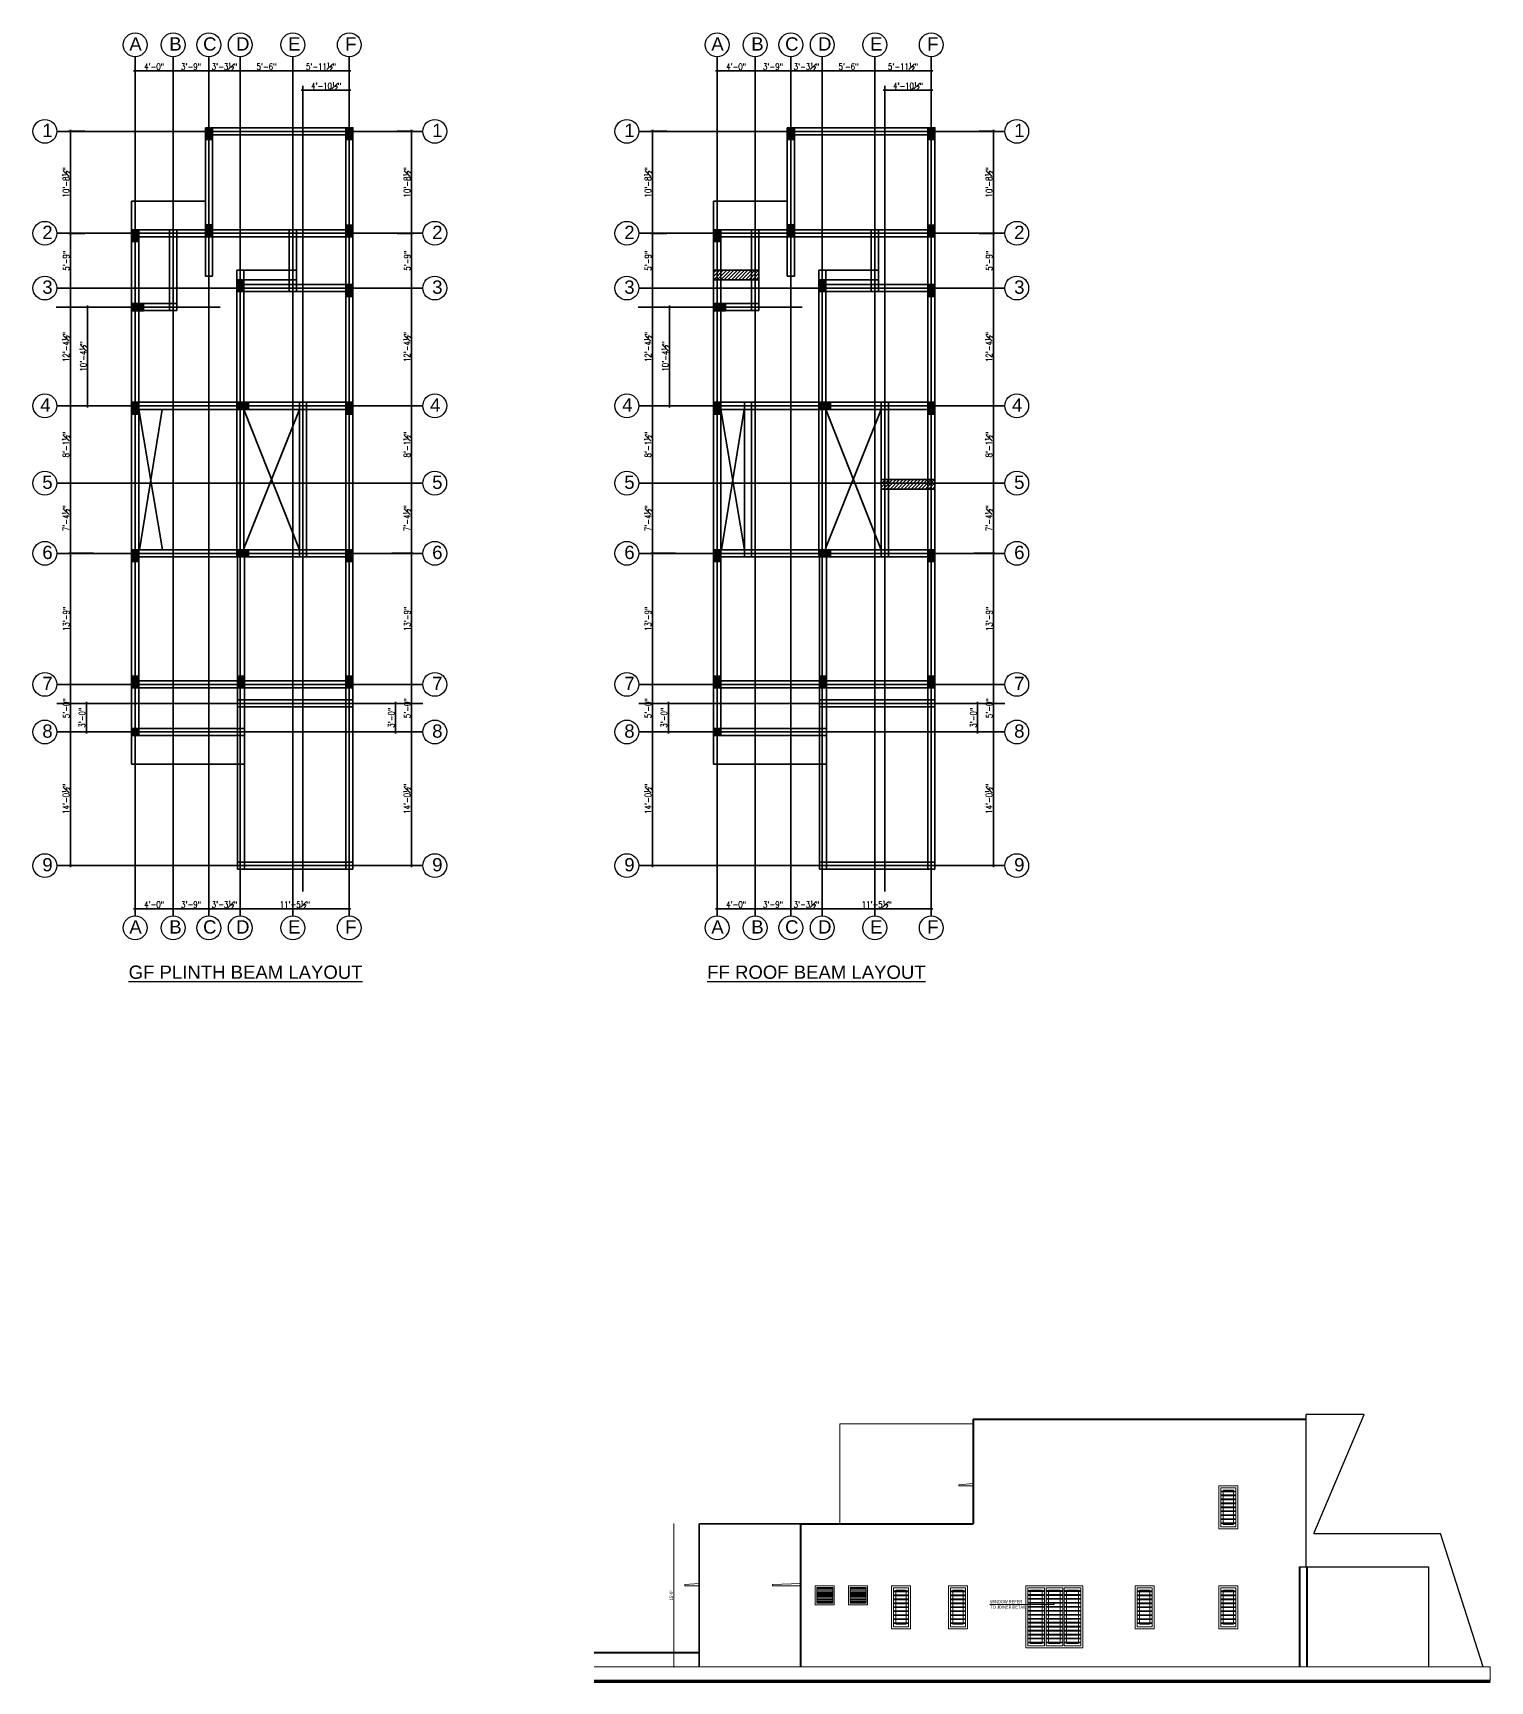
# Model space of a CAD drawing. Header units: inches. Extents: x 3365147 to 3374664, y 1380917 to 1384908.
# Drawn here: x 3368188 to 3370025, y 1381769 to 1383846 of the extents above; entities that cross this region are included whole.
import ezdxf

# ---------------------------------------------------------------- set-up
doc = ezdxf.new("R2010")
doc.units = ezdxf.units.IN
doc.header["$LTSCALE"] = 18
doc.header["$MEASUREMENT"] = 0
doc.header["$PDSIZE"] = -1
doc.linetypes.add('CONTINOUS', pattern=[0])
doc.linetypes.add('HIDDEN', pattern=[0.375, 0.25, -0.125])
for name, color, linetype, lineweight in [('ELEVATION-00_BC', 241, 'Continuous', 60), ('ELEVATION-01_BC', 6, 'Continuous', 40), ('ELEVATION-02_BC', 5, 'Continuous', 35), ('ELEVATION-03_BC', 7, 'Continuous', 30), ('ELEVATION-04_BC', 2, 'Continuous', 25), ('ELEVATION-05_BC', 1, 'Continuous', 20), ('GLASS-00_BC', 140, 'Continuous', 18), ('GRILL-00_BC', 150, 'CONTINOUS', 18), ('GRILL-HATCH_BC', 252, 'CONTINOUS', 5), ('STEPS-HANDRAIL-00_BC', 3, 'Continuous', 18), ('SUNSHADE_BC', 1, 'HIDDEN', 20), ('TEXT-02 _BC', 3, 'CONTINOUS', 18), ('TEXT-02_ARROW_BC', 4, 'Continuous', 13), ('WALL-00_BC', 7, 'Continuous', 30), ('WINDOWS-00_BC', 30, 'Continuous', 18), ('WINDOWS-SHUTTER_BC', 40, 'Continuous', 9)]:
    doc.layers.add(name, color=color, linetype=linetype, lineweight=lineweight)
doc.styles.add('DIM_BC', font='swisscl.ttf')
doc.styles.add('RS', font='romans.shx', dxfattribs={"width": 0.8})
doc.styles.get("Standard").update_dxf_attribs({"font": 'arial.ttf'})
doc.styles.add('WD Room text', font='swisscl.ttf')
doc.dimstyles.new('Copy of rpn3', dxfattribs={"dimtxt": 8, "dimasz": 2, "dimexe": 2, "dimexo": 1.25, "dimgap": 0.6, "dimtad": 1, "dimdec": 1, "dimzin": 3, "dimdsep": 46, "dimlunit": 4, "dimtxsty": 'RS', "dimblk": 'ARCHTICK', "dimblk1": 'ARCHTICK', "dimblk2": 'ARCHTICK', "dimcen": 7.5, "dimdle": 2, "dimclrd": 5, "dimclre": 5, "dimclrt": 7, "dimadec": 0, "dimazin": 0, "dimtfac": 0.6, "dimtdec": 1, "dimtix": 1, "dimtmove": 1, "dimatfit": 3, "dimldrblk": 'OPEN90', "dimfxl": 0, "dimfrac": 1, "dimtolj": 1, "dimtzin": 0, "dimlwd": -1, "dimlwe": -1, "dimarcsym": 0})
doc.dimstyles.new('DIM_BC', dxfattribs={"dimtxt": 4, "dimasz": 2, "dimexe": 4.5, "dimexo": 0, "dimgap": 1, "dimtad": 1, "dimdec": 4, "dimzin": 3, "dimdsep": 46, "dimlunit": 4, "dimtxsty": 'DIM_BC', "dimblk": 'ARCHTICK', "dimcen": 0.0625, "dimdle": 0.25, "dimse1": 1, "dimse2": 1, "dimclrd": 7, "dimclre": 4, "dimclrt": 256, "dimadec": 0, "dimazin": 0, "dimtfac": 0.5, "dimtdec": 4, "dimtix": 1, "dimtofl": 0, "dimtmove": 2, "dimatfit": 2, "dimfxl": 0, "dimfrac": 1, "dimtolj": 1, "dimtzin": 1, "dimlwd": -1, "dimarcsym": 0})
pattern_1 = [(45, (-4490.4643, 3e-09), (-2.2097086912, 2.2097086912), [])]

msp = doc.modelspace()

# ---------------------------------------------------------------- texts
at = {"color": 8, "lineweight": 25, "char_height": 16.73314, "attachment_point": 1}
for s, insert in [('A', (3368309.41812, 1383840.40592)), ('B', (3368359.77855, 1383840.40592)), ('C', (3368402.41811, 1383840.40592)), ('D', (3368443.97206, 1383840.40592)), ('E', (3368509.56449, 1383840.40592)), ('F', (3368581.54303, 1383840.40592)), ('A', (3369043.03721, 1383840.40592)), ('B', (3369093.39765, 1383840.40592)), ('C', (3369136.03721, 1383840.40592)), ('D', (3369177.59116, 1383840.40592)), ('E', (3369243.18358, 1383840.40592)), ('F', (3369315.16212, 1383840.40592)), ('1', (3368199.73549, 1383731.41971)), ('1', (3368691.16965, 1383731.41971)), ('1', (3368933.35459, 1383731.41971)), ('1', (3369424.78875, 1383731.41971)), ('2', (3368199.73549, 1383602.89391)), ('2', (3368691.16965, 1383602.89391)), ('2', (3368933.35459, 1383602.89391)), ('2', (3369424.78875, 1383602.89391)), ('3', (3368199.73549, 1383533.89228)), ('3', (3368691.16965, 1383533.89228)), ('3', (3368933.35459, 1383533.89228)), ('3', (3369424.78875, 1383533.89228)), ('4', (3368197.06525, 1383385.41749)), ('4', (3368688.49941, 1383385.41749)), ('4', (3368930.68435, 1383385.41749)), ('4', (3369422.11851, 1383385.41749)), ('5', (3368199.70581, 1383287.93772)), ('5', (3368691.13997, 1383287.93772)), ('5', (3368933.3249, 1383287.93772)), ('5', (3369424.75906, 1383287.93772)), ('6', (3368199.73549, 1383199.51728)), ('6', (3368691.16965, 1383199.51728)), ('6', (3368933.35459, 1383199.51728)), ('6', (3369424.78875, 1383199.51728)), ('7', (3368199.73549, 1383034.3537)), ('7', (3368691.16965, 1383034.3537)), ('7', (3368933.35459, 1383034.3537)), ('7', (3369424.78875, 1383034.3537)), ('8', (3368199.73549, 1382974.33385)), ('8', (3368691.16965, 1382974.33385)), ('8', (3368933.35459, 1382974.33385)), ('8', (3369424.78875, 1382974.33385)), ('9', (3368199.73549, 1382805.86511)), ('9', (3368691.16965, 1382805.86511)), ('9', (3368933.35459, 1382805.86511)), ('9', (3369424.78875, 1382805.86511)), ('A', (3368309.41812, 1382727.45726)), ('B', (3368359.77855, 1382727.45726)), ('C', (3368402.41811, 1382727.45726)), ('D', (3368443.97206, 1382727.45726)), ('E', (3368509.56449, 1382727.45726)), ('F', (3368581.54303, 1382727.45726)), ('A', (3369043.03721, 1382727.45726)), ('B', (3369093.39765, 1382727.45726)), ('C', (3369136.03721, 1382727.45726)), ('D', (3369177.59116, 1382727.45726)), ('E', (3369243.18358, 1382727.45726)), ('F', (3369315.16212, 1382727.45726))]:
    msp.add_mtext_dynamic_manual_height_columns(s, width=98.0297008, gutter_width=1, heights=[0], dxfattribs=dict(at, insert=insert))
at = {"color": 0, "lineweight": 25, "char_height": 16.7331389, "attachment_point": 1}
for s, insert in [('{\\LGF PLINTH BEAM LAYOUT}', (3368308.52098, 1382670.4132)), ('{\\LFF ROOF BEAM LAYOUT}', (3369037.84326, 1382670.4132))]:
    msp.add_mtext_dynamic_manual_height_columns(s, width=457.7001423, gutter_width=1, heights=[0], dxfattribs=dict(at, insert=insert))
at = {"layer": 'TEXT-02 _BC', "transparency": 33554687, "insert": (3369394.58226, 1381865.15131), "char_height": 4, "attachment_point": 4, "style": 'WD Room text'}
msp.add_mtext('\\A1;WINDOW REFER \\PTO JOINER DETAIL ', dxfattribs=at)

# ---------------------------------------------------------------- blocks, each defined once
blk = doc.blocks.new('gdfgfdfd')
at = {"layer": 'WALL-00_BC'}
h = blk.add_hatch(color=3, dxfattribs=at)
h.dxf.hatch_style = 1
h.paths.add_polyline_path([(3371811, 1383039.7), (3371820, 1383039.7), (3371820, 1383054.7), (3371811, 1383054.7)])
at = {"layer": 'WALL-00_BC', "color": 3}
blk.add_lwpolyline([(3371811, 1383054.7), (3371820, 1383054.7), (3371820, 1383039.7), (3371811, 1383039.7)], close=True, dxfattribs=at)
blk = doc.blocks.new('adsssadsad')
at = {"layer": 'WALL-00_BC'}
for p in [(-260, 671.7), (-83, 671.7), (-260, 549.2), (-83, 549.1), (-353, 543.2), (-220.4, 480.2), (-83, 474.2), (-353, 325.7), (-83, 325.7), (-353, 139.8), (-83, 139.8), (-353, -19.4), (-219.5, -19.4), (-83, -19.4)]:
    blk.add_blockref('gdfgfdfd', p, dxfattribs=at)
for p, rotation in [((1988418.3, 4755315.8), 270), ((4754645.2, -1988439.6), 90), ((4754645.2, -1988625.5), 90)]:
    blk.add_blockref('gdfgfdfd', p, dxfattribs=dict(at, rotation=rotation))
blk = doc.blocks.new('_ArchTick')
at = {"color": 0, "linetype": 'ByBlock', "const_width": 0.15}
blk.add_lwpolyline([(-0.5, -0.5), (0.5, 0.5)], dxfattribs=at)
blk = doc.blocks.new('*D383')
at = {"layer": 'Defpoints', "color": 0, "transparency": 16777216}
for p in [(3368316.7, 1383799), (3368364.7, 1383799), (3368364.7, 1383798.1)]:
    blk.add_point(p, dxfattribs=at)
at = {"layer": 'WALL-00_BC', "color": 5, "transparency": 16777216}
for p, q in [((3368314.7, 1383798.1), (3368366.7, 1383798.1)), ((3368316.7, 1383797.8), (3368316.7, 1383796.1)), ((3368364.7, 1383797.8), (3368364.7, 1383796.1))]:
    blk.add_line(p, q, dxfattribs=at)
at = {"layer": 'WALL-00_BC', "color": 5, "transparency": 16777216, "xscale": 2, "yscale": 2, "zscale": 2, "rotation": 180}
blk.add_blockref('_ArchTick', (3368316.7, 1383798.1), dxfattribs=at)
at = {"layer": 'WALL-00_BC', "color": 5, "transparency": 16777216, "xscale": 2, "yscale": 2, "zscale": 2}
blk.add_blockref('_ArchTick', (3368364.7, 1383798.1), dxfattribs=at)
at = {"layer": 'WALL-00_BC', "color": 7, "transparency": 16777216, "insert": (3368340.7, 1383803.5), "char_height": 8, "attachment_point": 5, "style": 'RS'}
blk.add_mtext('\\A1;4\'-0"', dxfattribs=at)
blk = doc.blocks.new('_Open90')
at = {"color": 0, "linetype": 'ByBlock', "lineweight": -2}
for p, q in [((0, 0), (-1, 0)), ((-0.5, 0.5), (0, 0)), ((0, 0), (-0.5, -0.5))]:
    blk.add_line(p, q, dxfattribs=at)
blk = doc.blocks.new('*D384')
at = {"layer": 'Defpoints', "color": 0, "transparency": 16777216}
for p in [(3368409.7, 1383798.1), (3368364.7, 1383787.2), (3368409.7, 1383787.2)]:
    blk.add_point(p, dxfattribs=at)
at = {"layer": 'WALL-00_BC', "color": 5, "transparency": 16777216}
for p, q in [((3368362.7, 1383798.1), (3368411.7, 1383798.1)), ((3368364.7, 1383788.5), (3368364.7, 1383800.1)), ((3368409.7, 1383788.5), (3368409.7, 1383800.1))]:
    blk.add_line(p, q, dxfattribs=at)
at = {"layer": 'WALL-00_BC', "color": 5, "transparency": 16777216, "xscale": 2, "yscale": 2, "zscale": 2, "rotation": 180}
blk.add_blockref('_ArchTick', (3368364.7, 1383798.1), dxfattribs=at)
at = {"layer": 'WALL-00_BC', "color": 5, "transparency": 16777216, "xscale": 2, "yscale": 2, "zscale": 2}
blk.add_blockref('_ArchTick', (3368409.7, 1383798.1), dxfattribs=at)
at = {"layer": 'WALL-00_BC', "color": 7, "transparency": 16777216, "insert": (3368387.2, 1383803.5), "char_height": 8, "attachment_point": 5, "style": 'RS'}
blk.add_mtext('\\A1;3\'-9"', dxfattribs=at)
blk = doc.blocks.new('*D385')
at = {"layer": 'Defpoints', "color": 0, "transparency": 16777216}
for p in [(3368449.3, 1383798.1), (3368409.7, 1383778.9), (3368449.3, 1383778.9)]:
    blk.add_point(p, dxfattribs=at)
at = {"layer": 'WALL-00_BC', "color": 5, "transparency": 16777216}
for p, q in [((3368407.7, 1383798.1), (3368451.3, 1383798.1)), ((3368409.7, 1383780.1), (3368409.7, 1383800.1)), ((3368449.3, 1383780.1), (3368449.3, 1383800.1))]:
    blk.add_line(p, q, dxfattribs=at)
at = {"layer": 'WALL-00_BC', "color": 5, "transparency": 16777216, "xscale": 2, "yscale": 2, "zscale": 2, "rotation": 180}
blk.add_blockref('_ArchTick', (3368409.7, 1383798.1), dxfattribs=at)
at = {"layer": 'WALL-00_BC', "color": 5, "transparency": 16777216, "xscale": 2, "yscale": 2, "zscale": 2}
blk.add_blockref('_ArchTick', (3368449.3, 1383798.1), dxfattribs=at)
at = {"layer": 'WALL-00_BC', "color": 7, "transparency": 16777216, "insert": (3368429.5, 1383803.5), "char_height": 8, "attachment_point": 5, "style": 'RS'}
blk.add_mtext('\\A1;3\'-3{\\H0.6x;\\S1#2;}"', dxfattribs=at)
blk = doc.blocks.new('*D386')
at = {"layer": 'Defpoints', "color": 0, "transparency": 16777216}
for p in [(3368515.5, 1383798.1), (3368449.3, 1383778.9), (3368515.5, 1383778.9)]:
    blk.add_point(p, dxfattribs=at)
at = {"layer": 'WALL-00_BC', "color": 5, "transparency": 16777216}
for p, q in [((3368447.3, 1383798.1), (3368517.5, 1383798.1)), ((3368449.3, 1383780.1), (3368449.3, 1383800.1)), ((3368515.5, 1383780.1), (3368515.5, 1383800.1))]:
    blk.add_line(p, q, dxfattribs=at)
at = {"layer": 'WALL-00_BC', "color": 5, "transparency": 16777216, "xscale": 2, "yscale": 2, "zscale": 2, "rotation": 180}
blk.add_blockref('_ArchTick', (3368449.3, 1383798.1), dxfattribs=at)
at = {"layer": 'WALL-00_BC', "color": 5, "transparency": 16777216, "xscale": 2, "yscale": 2, "zscale": 2}
blk.add_blockref('_ArchTick', (3368515.5, 1383798.1), dxfattribs=at)
at = {"layer": 'WALL-00_BC', "color": 7, "transparency": 16777216, "insert": (3368482.4, 1383803.5), "char_height": 8, "attachment_point": 5, "style": 'RS'}
blk.add_mtext('\\A1;5\'-6"', dxfattribs=at)
blk = doc.blocks.new('*D387')
at = {"layer": 'Defpoints', "color": 0, "transparency": 16777216}
for p in [(3368586.7, 1383798.1), (3368515.5, 1383778.9), (3368586.7, 1383778.9)]:
    blk.add_point(p, dxfattribs=at)
at = {"layer": 'WALL-00_BC', "color": 5, "transparency": 16777216}
for p, q in [((3368513.5, 1383798.1), (3368588.7, 1383798.1)), ((3368515.5, 1383780.1), (3368515.5, 1383800.1)), ((3368586.7, 1383780.1), (3368586.7, 1383800.1))]:
    blk.add_line(p, q, dxfattribs=at)
at = {"layer": 'WALL-00_BC', "color": 5, "transparency": 16777216, "xscale": 2, "yscale": 2, "zscale": 2, "rotation": 180}
blk.add_blockref('_ArchTick', (3368515.5, 1383798.1), dxfattribs=at)
at = {"layer": 'WALL-00_BC', "color": 5, "transparency": 16777216, "xscale": 2, "yscale": 2, "zscale": 2}
blk.add_blockref('_ArchTick', (3368586.7, 1383798.1), dxfattribs=at)
at = {"layer": 'WALL-00_BC', "color": 7, "transparency": 16777216, "insert": (3368551.1, 1383803.5), "char_height": 8, "attachment_point": 5, "style": 'RS'}
blk.add_mtext('\\A1;5\'-11{\\H0.6x;\\S1#2;}"', dxfattribs=at)
blk = doc.blocks.new('*D388')
at = {"layer": 'Defpoints', "color": 0, "transparency": 16777216}
for p in [(3368586.7, 1383773.7), (3368528.2, 1383756.1), (3368586.7, 1383756.1)]:
    blk.add_point(p, dxfattribs=at)
at = {"layer": 'WALL-00_BC', "color": 5, "transparency": 16777216}
for p, q in [((3368526.2, 1383773.7), (3368588.7, 1383773.7)), ((3368528.2, 1383757.3), (3368528.2, 1383775.7)), ((3368586.7, 1383757.3), (3368586.7, 1383775.7))]:
    blk.add_line(p, q, dxfattribs=at)
at = {"layer": 'WALL-00_BC', "color": 5, "transparency": 16777216, "xscale": 2, "yscale": 2, "zscale": 2, "rotation": 180}
blk.add_blockref('_ArchTick', (3368528.2, 1383773.7), dxfattribs=at)
at = {"layer": 'WALL-00_BC', "color": 5, "transparency": 16777216, "xscale": 2, "yscale": 2, "zscale": 2}
blk.add_blockref('_ArchTick', (3368586.7, 1383773.7), dxfattribs=at)
at = {"layer": 'WALL-00_BC', "color": 7, "transparency": 16777216, "insert": (3368557.5, 1383779.1), "char_height": 8, "attachment_point": 5, "style": 'RS'}
blk.add_mtext('\\A1;4\'-10{\\H0.6x;\\S1#2;}"', dxfattribs=at)
blk = doc.blocks.new('*D389')
at = {"layer": 'Defpoints', "color": 0, "transparency": 16777216}
for p in [(3368316.7, 1382753.2), (3368364.7, 1382753.2), (3368364.7, 1382741.9)]:
    blk.add_point(p, dxfattribs=at)
at = {"layer": 'WALL-00_BC', "color": 5, "transparency": 16777216}
for p, q in [((3368314.7, 1382741.9), (3368366.7, 1382741.9)), ((3368316.7, 1382751.9), (3368316.7, 1382739.9)), ((3368364.7, 1382751.9), (3368364.7, 1382739.9))]:
    blk.add_line(p, q, dxfattribs=at)
at = {"layer": 'WALL-00_BC', "color": 5, "transparency": 16777216, "xscale": 2, "yscale": 2, "zscale": 2, "rotation": 180}
blk.add_blockref('_ArchTick', (3368316.7, 1382741.9), dxfattribs=at)
at = {"layer": 'WALL-00_BC', "color": 5, "transparency": 16777216, "xscale": 2, "yscale": 2, "zscale": 2}
blk.add_blockref('_ArchTick', (3368364.7, 1382741.9), dxfattribs=at)
at = {"layer": 'WALL-00_BC', "color": 7, "transparency": 16777216, "insert": (3368340.7, 1382747.3), "char_height": 8, "attachment_point": 5, "style": 'RS'}
blk.add_mtext('\\A1;4\'-0"', dxfattribs=at)
blk = doc.blocks.new('*D390')
at = {"layer": 'Defpoints', "color": 0, "transparency": 16777216}
for p in [(3368364.7, 1382764.7), (3368409.7, 1382764.7), (3368409.7, 1382741.9)]:
    blk.add_point(p, dxfattribs=at)
at = {"layer": 'WALL-00_BC', "color": 5, "transparency": 16777216}
for p, q in [((3368364.7, 1382763.5), (3368364.7, 1382739.9)), ((3368409.7, 1382763.5), (3368409.7, 1382739.9)), ((3368362.7, 1382741.9), (3368411.7, 1382741.9))]:
    blk.add_line(p, q, dxfattribs=at)
at = {"layer": 'WALL-00_BC', "color": 5, "transparency": 16777216, "xscale": 2, "yscale": 2, "zscale": 2, "rotation": 180}
blk.add_blockref('_ArchTick', (3368364.7, 1382741.9), dxfattribs=at)
at = {"layer": 'WALL-00_BC', "color": 5, "transparency": 16777216, "xscale": 2, "yscale": 2, "zscale": 2}
blk.add_blockref('_ArchTick', (3368409.7, 1382741.9), dxfattribs=at)
at = {"layer": 'WALL-00_BC', "color": 7, "transparency": 16777216, "insert": (3368387.2, 1382747.3), "char_height": 8, "attachment_point": 5, "style": 'RS'}
blk.add_mtext('\\A1;3\'-9"', dxfattribs=at)
blk = doc.blocks.new('*D391')
at = {"layer": 'Defpoints', "color": 0, "transparency": 16777216}
for p in [(3368409.7, 1382770.5), (3368449.3, 1382770.5), (3368449.3, 1382741.9)]:
    blk.add_point(p, dxfattribs=at)
at = {"layer": 'WALL-00_BC', "color": 5, "transparency": 16777216}
for p, q in [((3368409.7, 1382769.2), (3368409.7, 1382739.9)), ((3368449.3, 1382769.2), (3368449.3, 1382739.9)), ((3368407.7, 1382741.9), (3368451.3, 1382741.9))]:
    blk.add_line(p, q, dxfattribs=at)
at = {"layer": 'WALL-00_BC', "color": 5, "transparency": 16777216, "xscale": 2, "yscale": 2, "zscale": 2, "rotation": 180}
blk.add_blockref('_ArchTick', (3368409.7, 1382741.9), dxfattribs=at)
at = {"layer": 'WALL-00_BC', "color": 5, "transparency": 16777216, "xscale": 2, "yscale": 2, "zscale": 2}
blk.add_blockref('_ArchTick', (3368449.3, 1382741.9), dxfattribs=at)
at = {"layer": 'WALL-00_BC', "color": 7, "transparency": 16777216, "insert": (3368429.5, 1382747.3), "char_height": 8, "attachment_point": 5, "style": 'RS'}
blk.add_mtext('\\A1;3\'-3{\\H0.6x;\\S1#2;}"', dxfattribs=at)
blk = doc.blocks.new('*D392')
at = {"layer": 'Defpoints', "color": 0, "transparency": 16777216}
for p in [(3368449.3, 1382769), (3368586.7, 1382769), (3368586.7, 1382741.9)]:
    blk.add_point(p, dxfattribs=at)
at = {"layer": 'WALL-00_BC', "color": 5, "transparency": 16777216}
for p, q in [((3368449.3, 1382767.7), (3368449.3, 1382739.9)), ((3368586.7, 1382767.7), (3368586.7, 1382739.9)), ((3368447.3, 1382741.9), (3368588.7, 1382741.9))]:
    blk.add_line(p, q, dxfattribs=at)
at = {"layer": 'WALL-00_BC', "color": 5, "transparency": 16777216, "xscale": 2, "yscale": 2, "zscale": 2, "rotation": 180}
blk.add_blockref('_ArchTick', (3368449.3, 1382741.9), dxfattribs=at)
at = {"layer": 'WALL-00_BC', "color": 5, "transparency": 16777216, "xscale": 2, "yscale": 2, "zscale": 2}
blk.add_blockref('_ArchTick', (3368586.7, 1382741.9), dxfattribs=at)
at = {"layer": 'WALL-00_BC', "color": 7, "transparency": 16777216, "insert": (3368518, 1382747.3), "char_height": 8, "attachment_point": 5, "style": 'RS'}
blk.add_mtext('\\A1;11\'-5{\\H0.6x;\\S1#2;}"', dxfattribs=at)
blk = doc.blocks.new('*D393')
at = {"layer": 'Defpoints', "color": 0, "transparency": 16777216}
for p in [(3368254.8, 1383721.9), (3368235.1, 1383593.3), (3368254.8, 1383593.3)]:
    blk.add_point(p, dxfattribs=at)
at = {"layer": 'WALL-00_BC', "color": 5, "transparency": 16777216}
for p, q in [((3368253.5, 1383721.9), (3368233.1, 1383721.9)), ((3368235.1, 1383723.9), (3368235.1, 1383591.3)), ((3368253.5, 1383593.3), (3368233.1, 1383593.3))]:
    blk.add_line(p, q, dxfattribs=at)
at = {"layer": 'WALL-00_BC', "color": 5, "transparency": 16777216, "xscale": 2, "yscale": 2, "zscale": 2}
for p, rotation in [((3368235.1, 1383721.9), 90), ((3368235.1, 1383593.3), 270)]:
    blk.add_blockref('_ArchTick', p, dxfattribs=dict(at, rotation=rotation))
at = {"layer": 'WALL-00_BC', "color": 7, "transparency": 16777216, "insert": (3368229.7, 1383657.6), "char_height": 8, "attachment_point": 5, "rotation": 90, "style": 'RS'}
blk.add_mtext('\\A1;10\'-8{\\H0.6x;\\S1#2;}"', dxfattribs=at)
blk = doc.blocks.new('*D394')
at = {"layer": 'Defpoints', "color": 0, "transparency": 16777216}
for p in [(3368254.8, 1383593.3), (3368235.1, 1383524.3), (3368254.8, 1383524.3)]:
    blk.add_point(p, dxfattribs=at)
at = {"layer": 'WALL-00_BC', "color": 5, "transparency": 16777216}
for p, q in [((3368253.5, 1383593.3), (3368233.1, 1383593.3)), ((3368235.1, 1383595.3), (3368235.1, 1383522.3)), ((3368253.5, 1383524.3), (3368233.1, 1383524.3))]:
    blk.add_line(p, q, dxfattribs=at)
at = {"layer": 'WALL-00_BC', "color": 5, "transparency": 16777216, "xscale": 2, "yscale": 2, "zscale": 2}
for p, rotation in [((3368235.1, 1383593.3), 90), ((3368235.1, 1383524.3), 270)]:
    blk.add_blockref('_ArchTick', p, dxfattribs=dict(at, rotation=rotation))
at = {"layer": 'WALL-00_BC', "color": 7, "transparency": 16777216, "insert": (3368229.8, 1383558.8), "char_height": 8, "attachment_point": 5, "rotation": 90, "style": 'RS'}
blk.add_mtext('\\A1;5\'-9"', dxfattribs=at)
blk = doc.blocks.new('*D395')
at = {"layer": 'Defpoints', "color": 0, "transparency": 16777216}
for p in [(3368254.8, 1383524.3), (3368235.1, 1383375.9), (3368254.8, 1383375.9)]:
    blk.add_point(p, dxfattribs=at)
at = {"layer": 'WALL-00_BC', "color": 5, "transparency": 16777216}
for p, q in [((3368253.5, 1383524.3), (3368233.1, 1383524.3)), ((3368235.1, 1383526.3), (3368235.1, 1383373.9)), ((3368253.5, 1383375.9), (3368233.1, 1383375.9))]:
    blk.add_line(p, q, dxfattribs=at)
at = {"layer": 'WALL-00_BC', "color": 5, "transparency": 16777216, "xscale": 2, "yscale": 2, "zscale": 2}
for p, rotation in [((3368235.1, 1383524.3), 90), ((3368235.1, 1383375.9), 270)]:
    blk.add_blockref('_ArchTick', p, dxfattribs=dict(at, rotation=rotation))
at = {"layer": 'WALL-00_BC', "color": 7, "transparency": 16777216, "insert": (3368229.7, 1383450.1), "char_height": 8, "attachment_point": 5, "rotation": 90, "style": 'RS'}
blk.add_mtext('\\A1;12\'-4{\\H0.6x;\\S1#2;}"', dxfattribs=at)
blk = doc.blocks.new('*D396')
at = {"layer": 'Defpoints', "color": 0, "transparency": 16777216}
for p in [(3368254.8, 1383375.9), (3368235.1, 1383278.4), (3368254.8, 1383278.4)]:
    blk.add_point(p, dxfattribs=at)
at = {"layer": 'WALL-00_BC', "color": 5, "transparency": 16777216}
for p, q in [((3368253.5, 1383375.9), (3368233.1, 1383375.9)), ((3368235.1, 1383377.9), (3368235.1, 1383276.4)), ((3368253.5, 1383278.4), (3368233.1, 1383278.4))]:
    blk.add_line(p, q, dxfattribs=at)
at = {"layer": 'WALL-00_BC', "color": 5, "transparency": 16777216, "xscale": 2, "yscale": 2, "zscale": 2}
for p, rotation in [((3368235.1, 1383375.9), 90), ((3368235.1, 1383278.4), 270)]:
    blk.add_blockref('_ArchTick', p, dxfattribs=dict(at, rotation=rotation))
at = {"layer": 'WALL-00_BC', "color": 7, "transparency": 16777216, "insert": (3368229.7, 1383327.1), "char_height": 8, "attachment_point": 5, "rotation": 90, "style": 'RS'}
blk.add_mtext('\\A1;8\'-1{\\H0.6x;\\S1#2;}"', dxfattribs=at)
blk = doc.blocks.new('*D397')
at = {"layer": 'Defpoints', "color": 0, "transparency": 16777216}
for p in [(3368263.1, 1383500.4), (3368256.8, 1383375.9), (3368263.1, 1383375.9)]:
    blk.add_point(p, dxfattribs=at)
at = {"layer": 'WALL-00_BC', "color": 5, "transparency": 16777216}
for p, q in [((3368261.8, 1383500.4), (3368254.8, 1383500.4)), ((3368256.8, 1383502.4), (3368256.8, 1383373.9)), ((3368261.8, 1383375.9), (3368254.8, 1383375.9))]:
    blk.add_line(p, q, dxfattribs=at)
at = {"layer": 'WALL-00_BC', "color": 5, "transparency": 16777216, "xscale": 2, "yscale": 2, "zscale": 2}
for p, rotation in [((3368256.8, 1383500.4), 90), ((3368256.8, 1383375.9), 270)]:
    blk.add_blockref('_ArchTick', p, dxfattribs=dict(at, rotation=rotation))
at = {"layer": 'WALL-00_BC', "color": 7, "transparency": 16777216, "insert": (3368251.4, 1383438.1), "char_height": 8, "attachment_point": 5, "rotation": 90, "style": 'RS'}
blk.add_mtext('\\A1;10\'-4{\\H0.6x;\\S1#2;}"', dxfattribs=at)
blk = doc.blocks.new('*D398')
at = {"layer": 'Defpoints', "color": 0, "transparency": 16777216}
for p in [(3368265.3, 1383278.4), (3368235.1, 1383190), (3368265.3, 1383190)]:
    blk.add_point(p, dxfattribs=at)
at = {"layer": 'WALL-00_BC', "color": 5, "transparency": 16777216}
for p, q in [((3368264.1, 1383278.4), (3368233.1, 1383278.4)), ((3368235.1, 1383280.4), (3368235.1, 1383188)), ((3368264.1, 1383190), (3368233.1, 1383190))]:
    blk.add_line(p, q, dxfattribs=at)
at = {"layer": 'WALL-00_BC', "color": 5, "transparency": 16777216, "xscale": 2, "yscale": 2, "zscale": 2}
for p, rotation in [((3368235.1, 1383278.4), 90), ((3368235.1, 1383190), 270)]:
    blk.add_blockref('_ArchTick', p, dxfattribs=dict(at, rotation=rotation))
at = {"layer": 'WALL-00_BC', "color": 7, "transparency": 16777216, "insert": (3368229.7, 1383234.2), "char_height": 8, "attachment_point": 5, "rotation": 90, "style": 'RS'}
blk.add_mtext('\\A1;7\'-4{\\H0.6x;\\S1#2;}"', dxfattribs=at)
blk = doc.blocks.new('*D399')
at = {"layer": 'Defpoints', "color": 0, "transparency": 16777216}
for p in [(3368265.3, 1383190), (3368235.1, 1383024.8), (3368265.3, 1383024.8)]:
    blk.add_point(p, dxfattribs=at)
at = {"layer": 'WALL-00_BC', "color": 5, "transparency": 16777216}
for p, q in [((3368264.1, 1383190), (3368233.1, 1383190)), ((3368235.1, 1383192), (3368235.1, 1383022.8)), ((3368264.1, 1383024.8), (3368233.1, 1383024.8))]:
    blk.add_line(p, q, dxfattribs=at)
at = {"layer": 'WALL-00_BC', "color": 5, "transparency": 16777216, "xscale": 2, "yscale": 2, "zscale": 2}
for p, rotation in [((3368235.1, 1383190), 90), ((3368235.1, 1383024.8), 270)]:
    blk.add_blockref('_ArchTick', p, dxfattribs=dict(at, rotation=rotation))
at = {"layer": 'WALL-00_BC', "color": 7, "transparency": 16777216, "insert": (3368229.8, 1383107.4), "char_height": 8, "attachment_point": 5, "rotation": 90, "style": 'RS'}
blk.add_mtext('\\A1;13\'-9"', dxfattribs=at)
blk = doc.blocks.new('*D400')
at = {"layer": 'Defpoints', "color": 0, "transparency": 16777216}
for p in [(3368265.3, 1383024.8), (3368235.1, 1382964.8), (3368265.3, 1382964.8)]:
    blk.add_point(p, dxfattribs=at)
at = {"layer": 'WALL-00_BC', "color": 5, "transparency": 16777216}
for p, q in [((3368264.1, 1383024.8), (3368233.1, 1383024.8)), ((3368235.1, 1383026.8), (3368235.1, 1382962.8)), ((3368264.1, 1382964.8), (3368233.1, 1382964.8))]:
    blk.add_line(p, q, dxfattribs=at)
at = {"layer": 'WALL-00_BC', "color": 5, "transparency": 16777216, "xscale": 2, "yscale": 2, "zscale": 2}
for p, rotation in [((3368235.1, 1383024.8), 90), ((3368235.1, 1382964.8), 270)]:
    blk.add_blockref('_ArchTick', p, dxfattribs=dict(at, rotation=rotation))
at = {"layer": 'WALL-00_BC', "color": 7, "transparency": 16777216, "insert": (3368229.8, 1382994.8), "char_height": 8, "attachment_point": 5, "rotation": 90, "style": 'RS'}
blk.add_mtext('\\A1;5\'-0"', dxfattribs=at)
blk = doc.blocks.new('*D401')
at = {"layer": 'Defpoints', "color": 0, "transparency": 16777216}
for p in [(3368268.1, 1383000.8), (3368255.3, 1382964.8), (3368268.1, 1382964.8)]:
    blk.add_point(p, dxfattribs=at)
at = {"layer": 'WALL-00_BC', "color": 5, "transparency": 16777216}
for p, q in [((3368255.3, 1383002.8), (3368255.3, 1382962.8)), ((3368266.9, 1383000.8), (3368253.3, 1383000.8)), ((3368266.9, 1382964.8), (3368253.3, 1382964.8))]:
    blk.add_line(p, q, dxfattribs=at)
at = {"layer": 'WALL-00_BC', "color": 5, "transparency": 16777216, "xscale": 2, "yscale": 2, "zscale": 2}
for p, rotation in [((3368255.3, 1383000.8), 90), ((3368255.3, 1382964.8), 270)]:
    blk.add_blockref('_ArchTick', p, dxfattribs=dict(at, rotation=rotation))
at = {"layer": 'WALL-00_BC', "color": 7, "transparency": 16777216, "insert": (3368249.9, 1382982.8), "char_height": 8, "attachment_point": 5, "rotation": 90, "style": 'RS'}
blk.add_mtext('\\A1;3\'-0"', dxfattribs=at)
blk = doc.blocks.new('*D402')
at = {"layer": 'Defpoints', "color": 0, "transparency": 16777216}
for p in [(3368268.1, 1382964.8), (3368235.1, 1382796.3), (3368268.1, 1382796.3)]:
    blk.add_point(p, dxfattribs=at)
at = {"layer": 'WALL-00_BC', "color": 5, "transparency": 16777216}
for p, q in [((3368266.9, 1382964.8), (3368233.1, 1382964.8)), ((3368235.1, 1382966.8), (3368235.1, 1382794.3)), ((3368266.9, 1382796.3), (3368233.1, 1382796.3))]:
    blk.add_line(p, q, dxfattribs=at)
at = {"layer": 'WALL-00_BC', "color": 5, "transparency": 16777216, "xscale": 2, "yscale": 2, "zscale": 2}
for p, rotation in [((3368235.1, 1382964.8), 90), ((3368235.1, 1382796.3), 270)]:
    blk.add_blockref('_ArchTick', p, dxfattribs=dict(at, rotation=rotation))
at = {"layer": 'WALL-00_BC', "color": 7, "transparency": 16777216, "insert": (3368229.7, 1382880.6), "char_height": 8, "attachment_point": 5, "rotation": 90, "style": 'RS'}
blk.add_mtext('\\A1;14\'-0{\\H0.6x;\\S1#2;}"', dxfattribs=at)
blk = doc.blocks.new('*D403')
at = {"layer": 'Defpoints', "color": 0, "transparency": 16777216}
for p in [(3368645.8, 1383721.9), (3368645.8, 1383593.3), (3368665, 1383593.3)]:
    blk.add_point(p, dxfattribs=at)
at = {"layer": 'WALL-00_BC', "color": 5, "transparency": 16777216}
for p, q in [((3368647.1, 1383721.9), (3368667, 1383721.9)), ((3368665, 1383723.9), (3368665, 1383591.3)), ((3368647.1, 1383593.3), (3368667, 1383593.3))]:
    blk.add_line(p, q, dxfattribs=at)
at = {"layer": 'WALL-00_BC', "color": 5, "transparency": 16777216, "xscale": 2, "yscale": 2, "zscale": 2}
for p, rotation in [((3368665, 1383721.9), 90), ((3368665, 1383593.3), 270)]:
    blk.add_blockref('_ArchTick', p, dxfattribs=dict(at, rotation=rotation))
at = {"layer": 'WALL-00_BC', "color": 7, "transparency": 16777216, "insert": (3368659.6, 1383657.6), "char_height": 8, "attachment_point": 5, "rotation": 90, "style": 'RS'}
blk.add_mtext('\\A1;10\'-8{\\H0.6x;\\S1#2;}"', dxfattribs=at)
blk = doc.blocks.new('*D404')
at = {"layer": 'Defpoints', "color": 0, "transparency": 16777216}
for p in [(3368645.8, 1383593.3), (3368645.8, 1383524.3), (3368665, 1383524.3)]:
    blk.add_point(p, dxfattribs=at)
at = {"layer": 'WALL-00_BC', "color": 5, "transparency": 16777216}
for p, q in [((3368647.1, 1383593.3), (3368667, 1383593.3)), ((3368665, 1383595.3), (3368665, 1383522.3)), ((3368647.1, 1383524.3), (3368667, 1383524.3))]:
    blk.add_line(p, q, dxfattribs=at)
at = {"layer": 'WALL-00_BC', "color": 5, "transparency": 16777216, "xscale": 2, "yscale": 2, "zscale": 2}
for p, rotation in [((3368665, 1383593.3), 90), ((3368665, 1383524.3), 270)]:
    blk.add_blockref('_ArchTick', p, dxfattribs=dict(at, rotation=rotation))
at = {"layer": 'WALL-00_BC', "color": 7, "transparency": 16777216, "insert": (3368659.7, 1383558.8), "char_height": 8, "attachment_point": 5, "rotation": 90, "style": 'RS'}
blk.add_mtext('\\A1;5\'-9"', dxfattribs=at)
blk = doc.blocks.new('*D405')
at = {"layer": 'Defpoints', "color": 0, "transparency": 16777216}
for p in [(3368645.8, 1383524.3), (3368645.8, 1383375.9), (3368665, 1383375.9)]:
    blk.add_point(p, dxfattribs=at)
at = {"layer": 'WALL-00_BC', "color": 5, "transparency": 16777216}
for p, q in [((3368647.1, 1383524.3), (3368667, 1383524.3)), ((3368665, 1383526.3), (3368665, 1383373.9)), ((3368647.1, 1383375.9), (3368667, 1383375.9))]:
    blk.add_line(p, q, dxfattribs=at)
at = {"layer": 'WALL-00_BC', "color": 5, "transparency": 16777216, "xscale": 2, "yscale": 2, "zscale": 2}
for p, rotation in [((3368665, 1383524.3), 90), ((3368665, 1383375.9), 270)]:
    blk.add_blockref('_ArchTick', p, dxfattribs=dict(at, rotation=rotation))
at = {"layer": 'WALL-00_BC', "color": 7, "transparency": 16777216, "insert": (3368659.6, 1383450.1), "char_height": 8, "attachment_point": 5, "rotation": 90, "style": 'RS'}
blk.add_mtext('\\A1;12\'-4{\\H0.6x;\\S1#2;}"', dxfattribs=at)
blk = doc.blocks.new('*D406')
at = {"layer": 'Defpoints', "color": 0, "transparency": 16777216}
for p in [(3368638.9, 1383375.9), (3368638.9, 1383278.4), (3368665, 1383278.4)]:
    blk.add_point(p, dxfattribs=at)
at = {"layer": 'WALL-00_BC', "color": 5, "transparency": 16777216}
for p, q in [((3368640.2, 1383375.9), (3368667, 1383375.9)), ((3368665, 1383377.9), (3368665, 1383276.4)), ((3368640.2, 1383278.4), (3368667, 1383278.4))]:
    blk.add_line(p, q, dxfattribs=at)
at = {"layer": 'WALL-00_BC', "color": 5, "transparency": 16777216, "xscale": 2, "yscale": 2, "zscale": 2}
for p, rotation in [((3368665, 1383375.9), 90), ((3368665, 1383278.4), 270)]:
    blk.add_blockref('_ArchTick', p, dxfattribs=dict(at, rotation=rotation))
at = {"layer": 'WALL-00_BC', "color": 7, "transparency": 16777216, "insert": (3368659.6, 1383327.1), "char_height": 8, "attachment_point": 5, "rotation": 90, "style": 'RS'}
blk.add_mtext('\\A1;8\'-1{\\H0.6x;\\S1#2;}"', dxfattribs=at)
blk = doc.blocks.new('*D407')
at = {"layer": 'Defpoints', "color": 0, "transparency": 16777216}
for p in [(3368638.9, 1383278.4), (3368638.9, 1383190), (3368665, 1383190)]:
    blk.add_point(p, dxfattribs=at)
at = {"layer": 'WALL-00_BC', "color": 5, "transparency": 16777216}
for p, q in [((3368640.2, 1383278.4), (3368667, 1383278.4)), ((3368665, 1383280.4), (3368665, 1383188)), ((3368640.2, 1383190), (3368667, 1383190))]:
    blk.add_line(p, q, dxfattribs=at)
at = {"layer": 'WALL-00_BC', "color": 5, "transparency": 16777216, "xscale": 2, "yscale": 2, "zscale": 2}
for p, rotation in [((3368665, 1383278.4), 90), ((3368665, 1383190), 270)]:
    blk.add_blockref('_ArchTick', p, dxfattribs=dict(at, rotation=rotation))
at = {"layer": 'WALL-00_BC', "color": 7, "transparency": 16777216, "insert": (3368659.6, 1383234.2), "char_height": 8, "attachment_point": 5, "rotation": 90, "style": 'RS'}
blk.add_mtext('\\A1;7\'-4{\\H0.6x;\\S1#2;}"', dxfattribs=at)
blk = doc.blocks.new('*D408')
at = {"layer": 'Defpoints', "color": 0, "transparency": 16777216}
for p in [(3368638.9, 1383190), (3368638.9, 1383024.8), (3368665, 1383024.8)]:
    blk.add_point(p, dxfattribs=at)
at = {"layer": 'WALL-00_BC', "color": 5, "transparency": 16777216}
for p, q in [((3368640.2, 1383190), (3368667, 1383190)), ((3368665, 1383192), (3368665, 1383022.8)), ((3368640.2, 1383024.8), (3368667, 1383024.8))]:
    blk.add_line(p, q, dxfattribs=at)
at = {"layer": 'WALL-00_BC', "color": 5, "transparency": 16777216, "xscale": 2, "yscale": 2, "zscale": 2}
for p, rotation in [((3368665, 1383190), 90), ((3368665, 1383024.8), 270)]:
    blk.add_blockref('_ArchTick', p, dxfattribs=dict(at, rotation=rotation))
at = {"layer": 'WALL-00_BC', "color": 7, "transparency": 16777216, "insert": (3368659.7, 1383107.4), "char_height": 8, "attachment_point": 5, "rotation": 90, "style": 'RS'}
blk.add_mtext('\\A1;13\'-9"', dxfattribs=at)
blk = doc.blocks.new('*D409')
at = {"layer": 'Defpoints', "color": 0, "transparency": 16777216}
for p in [(3368638.9, 1383024.8), (3368638.9, 1382964.8), (3368665, 1382964.8)]:
    blk.add_point(p, dxfattribs=at)
at = {"layer": 'WALL-00_BC', "color": 5, "transparency": 16777216}
for p, q in [((3368640.2, 1383024.8), (3368667, 1383024.8)), ((3368665, 1383026.8), (3368665, 1382962.8)), ((3368640.2, 1382964.8), (3368667, 1382964.8))]:
    blk.add_line(p, q, dxfattribs=at)
at = {"layer": 'WALL-00_BC', "color": 5, "transparency": 16777216, "xscale": 2, "yscale": 2, "zscale": 2}
for p, rotation in [((3368665, 1383024.8), 90), ((3368665, 1382964.8), 270)]:
    blk.add_blockref('_ArchTick', p, dxfattribs=dict(at, rotation=rotation))
at = {"layer": 'WALL-00_BC', "color": 7, "transparency": 16777216, "insert": (3368659.7, 1382994.8), "char_height": 8, "attachment_point": 5, "rotation": 90, "style": 'RS'}
blk.add_mtext('\\A1;5\'-0"', dxfattribs=at)
blk = doc.blocks.new('*D410')
at = {"layer": 'Defpoints', "color": 0, "transparency": 16777216}
for p in [(3368628.6, 1383000.8), (3368628.6, 1382964.8), (3368645.1, 1382964.8)]:
    blk.add_point(p, dxfattribs=at)
at = {"layer": 'WALL-00_BC', "color": 5, "transparency": 16777216}
for p, q in [((3368645.1, 1383002.8), (3368645.1, 1382962.8)), ((3368629.8, 1383000.8), (3368647.1, 1383000.8)), ((3368629.8, 1382964.8), (3368647.1, 1382964.8))]:
    blk.add_line(p, q, dxfattribs=at)
at = {"layer": 'WALL-00_BC', "color": 5, "transparency": 16777216, "xscale": 2, "yscale": 2, "zscale": 2}
for p, rotation in [((3368645.1, 1383000.8), 90), ((3368645.1, 1382964.8), 270)]:
    blk.add_blockref('_ArchTick', p, dxfattribs=dict(at, rotation=rotation))
at = {"layer": 'WALL-00_BC', "color": 7, "transparency": 16777216, "insert": (3368639.7, 1382982.8), "char_height": 8, "attachment_point": 5, "rotation": 90, "style": 'RS'}
blk.add_mtext('\\A1;3\'-0"', dxfattribs=at)
blk = doc.blocks.new('*D411')
at = {"layer": 'Defpoints', "color": 0, "transparency": 16777216}
for p in [(3368628.6, 1382964.8), (3368628.6, 1382796.3), (3368665, 1382796.3)]:
    blk.add_point(p, dxfattribs=at)
at = {"layer": 'WALL-00_BC', "color": 5, "transparency": 16777216}
for p, q in [((3368629.8, 1382964.8), (3368667, 1382964.8)), ((3368665, 1382966.8), (3368665, 1382794.3)), ((3368629.8, 1382796.3), (3368667, 1382796.3))]:
    blk.add_line(p, q, dxfattribs=at)
at = {"layer": 'WALL-00_BC', "color": 5, "transparency": 16777216, "xscale": 2, "yscale": 2, "zscale": 2}
for p, rotation in [((3368665, 1382964.8), 90), ((3368665, 1382796.3), 270)]:
    blk.add_blockref('_ArchTick', p, dxfattribs=dict(at, rotation=rotation))
at = {"layer": 'WALL-00_BC', "color": 7, "transparency": 16777216, "insert": (3368659.6, 1382880.6), "char_height": 8, "attachment_point": 5, "rotation": 90, "style": 'RS'}
blk.add_mtext('\\A1;14\'-0{\\H0.6x;\\S1#2;}"', dxfattribs=at)
blk = doc.blocks.new('*D354')
at = {"layer": 'Defpoints', "color": 0, "transparency": 16777216}
for p in [(3369050.3, 1383799), (3369098.3, 1383799), (3369098.3, 1383798.1)]:
    blk.add_point(p, dxfattribs=at)
at = {"layer": 'WALL-00_BC', "color": 5, "transparency": 16777216}
for p, q in [((3369048.3, 1383798.1), (3369100.3, 1383798.1)), ((3369050.3, 1383797.8), (3369050.3, 1383796.1)), ((3369098.3, 1383797.8), (3369098.3, 1383796.1))]:
    blk.add_line(p, q, dxfattribs=at)
at = {"layer": 'WALL-00_BC', "color": 5, "transparency": 16777216, "xscale": 2, "yscale": 2, "zscale": 2, "rotation": 180}
blk.add_blockref('_ArchTick', (3369050.3, 1383798.1), dxfattribs=at)
at = {"layer": 'WALL-00_BC', "color": 5, "transparency": 16777216, "xscale": 2, "yscale": 2, "zscale": 2}
blk.add_blockref('_ArchTick', (3369098.3, 1383798.1), dxfattribs=at)
at = {"layer": 'WALL-00_BC', "color": 7, "transparency": 16777216, "insert": (3369074.3, 1383803.5), "char_height": 8, "attachment_point": 5, "style": 'RS'}
blk.add_mtext('\\A1;4\'-0"', dxfattribs=at)
blk = doc.blocks.new('*D355')
at = {"layer": 'Defpoints', "color": 0, "transparency": 16777216}
for p in [(3369143.3, 1383798.1), (3369098.3, 1383787.2), (3369143.3, 1383787.2)]:
    blk.add_point(p, dxfattribs=at)
at = {"layer": 'WALL-00_BC', "color": 5, "transparency": 16777216}
for p, q in [((3369096.3, 1383798.1), (3369145.3, 1383798.1)), ((3369098.3, 1383788.5), (3369098.3, 1383800.1)), ((3369143.3, 1383788.5), (3369143.3, 1383800.1))]:
    blk.add_line(p, q, dxfattribs=at)
at = {"layer": 'WALL-00_BC', "color": 5, "transparency": 16777216, "xscale": 2, "yscale": 2, "zscale": 2, "rotation": 180}
blk.add_blockref('_ArchTick', (3369098.3, 1383798.1), dxfattribs=at)
at = {"layer": 'WALL-00_BC', "color": 5, "transparency": 16777216, "xscale": 2, "yscale": 2, "zscale": 2}
blk.add_blockref('_ArchTick', (3369143.3, 1383798.1), dxfattribs=at)
at = {"layer": 'WALL-00_BC', "color": 7, "transparency": 16777216, "insert": (3369120.8, 1383803.5), "char_height": 8, "attachment_point": 5, "style": 'RS'}
blk.add_mtext('\\A1;3\'-9"', dxfattribs=at)
blk = doc.blocks.new('*D356')
at = {"layer": 'Defpoints', "color": 0, "transparency": 16777216}
for p in [(3369182.9, 1383798.1), (3369143.3, 1383778.9), (3369182.9, 1383778.9)]:
    blk.add_point(p, dxfattribs=at)
at = {"layer": 'WALL-00_BC', "color": 5, "transparency": 16777216}
for p, q in [((3369141.3, 1383798.1), (3369184.9, 1383798.1)), ((3369143.3, 1383780.1), (3369143.3, 1383800.1)), ((3369182.9, 1383780.1), (3369182.9, 1383800.1))]:
    blk.add_line(p, q, dxfattribs=at)
at = {"layer": 'WALL-00_BC', "color": 5, "transparency": 16777216, "xscale": 2, "yscale": 2, "zscale": 2, "rotation": 180}
blk.add_blockref('_ArchTick', (3369143.3, 1383798.1), dxfattribs=at)
at = {"layer": 'WALL-00_BC', "color": 5, "transparency": 16777216, "xscale": 2, "yscale": 2, "zscale": 2}
blk.add_blockref('_ArchTick', (3369182.9, 1383798.1), dxfattribs=at)
at = {"layer": 'WALL-00_BC', "color": 7, "transparency": 16777216, "insert": (3369163.1, 1383803.5), "char_height": 8, "attachment_point": 5, "style": 'RS'}
blk.add_mtext('\\A1;3\'-3{\\H0.6x;\\S1#2;}"', dxfattribs=at)
blk = doc.blocks.new('*D357')
at = {"layer": 'Defpoints', "color": 0, "transparency": 16777216}
for p in [(3369249.1, 1383798.1), (3369182.9, 1383778.9), (3369249.1, 1383778.9)]:
    blk.add_point(p, dxfattribs=at)
at = {"layer": 'WALL-00_BC', "color": 5, "transparency": 16777216}
for p, q in [((3369180.9, 1383798.1), (3369251.1, 1383798.1)), ((3369182.9, 1383780.1), (3369182.9, 1383800.1)), ((3369249.1, 1383780.1), (3369249.1, 1383800.1))]:
    blk.add_line(p, q, dxfattribs=at)
at = {"layer": 'WALL-00_BC', "color": 5, "transparency": 16777216, "xscale": 2, "yscale": 2, "zscale": 2, "rotation": 180}
blk.add_blockref('_ArchTick', (3369182.9, 1383798.1), dxfattribs=at)
at = {"layer": 'WALL-00_BC', "color": 5, "transparency": 16777216, "xscale": 2, "yscale": 2, "zscale": 2}
blk.add_blockref('_ArchTick', (3369249.1, 1383798.1), dxfattribs=at)
at = {"layer": 'WALL-00_BC', "color": 7, "transparency": 16777216, "insert": (3369216, 1383803.5), "char_height": 8, "attachment_point": 5, "style": 'RS'}
blk.add_mtext('\\A1;5\'-6"', dxfattribs=at)
blk = doc.blocks.new('*D358')
at = {"layer": 'Defpoints', "color": 0, "transparency": 16777216}
for p in [(3369320.3, 1383798.1), (3369249.1, 1383778.9), (3369320.3, 1383778.9)]:
    blk.add_point(p, dxfattribs=at)
at = {"layer": 'WALL-00_BC', "color": 5, "transparency": 16777216}
for p, q in [((3369247.1, 1383798.1), (3369322.3, 1383798.1)), ((3369249.1, 1383780.1), (3369249.1, 1383800.1)), ((3369320.3, 1383780.1), (3369320.3, 1383800.1))]:
    blk.add_line(p, q, dxfattribs=at)
at = {"layer": 'WALL-00_BC', "color": 5, "transparency": 16777216, "xscale": 2, "yscale": 2, "zscale": 2, "rotation": 180}
blk.add_blockref('_ArchTick', (3369249.1, 1383798.1), dxfattribs=at)
at = {"layer": 'WALL-00_BC', "color": 5, "transparency": 16777216, "xscale": 2, "yscale": 2, "zscale": 2}
blk.add_blockref('_ArchTick', (3369320.3, 1383798.1), dxfattribs=at)
at = {"layer": 'WALL-00_BC', "color": 7, "transparency": 16777216, "insert": (3369284.7, 1383803.5), "char_height": 8, "attachment_point": 5, "style": 'RS'}
blk.add_mtext('\\A1;5\'-11{\\H0.6x;\\S1#2;}"', dxfattribs=at)
blk = doc.blocks.new('*D359')
at = {"layer": 'Defpoints', "color": 0, "transparency": 16777216}
for p in [(3369320.3, 1383773.7), (3369261.8, 1383756.1), (3369320.3, 1383756.1)]:
    blk.add_point(p, dxfattribs=at)
at = {"layer": 'WALL-00_BC', "color": 5, "transparency": 16777216}
for p, q in [((3369259.8, 1383773.7), (3369322.3, 1383773.7)), ((3369261.8, 1383757.3), (3369261.8, 1383775.7)), ((3369320.3, 1383757.3), (3369320.3, 1383775.7))]:
    blk.add_line(p, q, dxfattribs=at)
at = {"layer": 'WALL-00_BC', "color": 5, "transparency": 16777216, "xscale": 2, "yscale": 2, "zscale": 2, "rotation": 180}
blk.add_blockref('_ArchTick', (3369261.8, 1383773.7), dxfattribs=at)
at = {"layer": 'WALL-00_BC', "color": 5, "transparency": 16777216, "xscale": 2, "yscale": 2, "zscale": 2}
blk.add_blockref('_ArchTick', (3369320.3, 1383773.7), dxfattribs=at)
at = {"layer": 'WALL-00_BC', "color": 7, "transparency": 16777216, "insert": (3369291.1, 1383779.1), "char_height": 8, "attachment_point": 5, "style": 'RS'}
blk.add_mtext('\\A1;4\'-10{\\H0.6x;\\S1#2;}"', dxfattribs=at)
blk = doc.blocks.new('*D360')
at = {"layer": 'Defpoints', "color": 0, "transparency": 16777216}
for p in [(3369050.3, 1382753.2), (3369098.3, 1382753.2), (3369098.3, 1382741.9)]:
    blk.add_point(p, dxfattribs=at)
at = {"layer": 'WALL-00_BC', "color": 5, "transparency": 16777216}
for p, q in [((3369048.3, 1382741.9), (3369100.3, 1382741.9)), ((3369050.3, 1382751.9), (3369050.3, 1382739.9)), ((3369098.3, 1382751.9), (3369098.3, 1382739.9))]:
    blk.add_line(p, q, dxfattribs=at)
at = {"layer": 'WALL-00_BC', "color": 5, "transparency": 16777216, "xscale": 2, "yscale": 2, "zscale": 2, "rotation": 180}
blk.add_blockref('_ArchTick', (3369050.3, 1382741.9), dxfattribs=at)
at = {"layer": 'WALL-00_BC', "color": 5, "transparency": 16777216, "xscale": 2, "yscale": 2, "zscale": 2}
blk.add_blockref('_ArchTick', (3369098.3, 1382741.9), dxfattribs=at)
at = {"layer": 'WALL-00_BC', "color": 7, "transparency": 16777216, "insert": (3369074.3, 1382747.3), "char_height": 8, "attachment_point": 5, "style": 'RS'}
blk.add_mtext('\\A1;4\'-0"', dxfattribs=at)
blk = doc.blocks.new('*D361')
at = {"layer": 'Defpoints', "color": 0, "transparency": 16777216}
for p in [(3369098.3, 1382764.7), (3369143.3, 1382764.7), (3369143.3, 1382741.9)]:
    blk.add_point(p, dxfattribs=at)
at = {"layer": 'WALL-00_BC', "color": 5, "transparency": 16777216}
for p, q in [((3369098.3, 1382763.5), (3369098.3, 1382739.9)), ((3369143.3, 1382763.5), (3369143.3, 1382739.9)), ((3369096.3, 1382741.9), (3369145.3, 1382741.9))]:
    blk.add_line(p, q, dxfattribs=at)
at = {"layer": 'WALL-00_BC', "color": 5, "transparency": 16777216, "xscale": 2, "yscale": 2, "zscale": 2, "rotation": 180}
blk.add_blockref('_ArchTick', (3369098.3, 1382741.9), dxfattribs=at)
at = {"layer": 'WALL-00_BC', "color": 5, "transparency": 16777216, "xscale": 2, "yscale": 2, "zscale": 2}
blk.add_blockref('_ArchTick', (3369143.3, 1382741.9), dxfattribs=at)
at = {"layer": 'WALL-00_BC', "color": 7, "transparency": 16777216, "insert": (3369120.8, 1382747.3), "char_height": 8, "attachment_point": 5, "style": 'RS'}
blk.add_mtext('\\A1;3\'-9"', dxfattribs=at)
blk = doc.blocks.new('*D362')
at = {"layer": 'Defpoints', "color": 0, "transparency": 16777216}
for p in [(3369143.3, 1382770.5), (3369182.9, 1382770.5), (3369182.9, 1382741.9)]:
    blk.add_point(p, dxfattribs=at)
at = {"layer": 'WALL-00_BC', "color": 5, "transparency": 16777216}
for p, q in [((3369143.3, 1382769.2), (3369143.3, 1382739.9)), ((3369182.9, 1382769.2), (3369182.9, 1382739.9)), ((3369141.3, 1382741.9), (3369184.9, 1382741.9))]:
    blk.add_line(p, q, dxfattribs=at)
at = {"layer": 'WALL-00_BC', "color": 5, "transparency": 16777216, "xscale": 2, "yscale": 2, "zscale": 2, "rotation": 180}
blk.add_blockref('_ArchTick', (3369143.3, 1382741.9), dxfattribs=at)
at = {"layer": 'WALL-00_BC', "color": 5, "transparency": 16777216, "xscale": 2, "yscale": 2, "zscale": 2}
blk.add_blockref('_ArchTick', (3369182.9, 1382741.9), dxfattribs=at)
at = {"layer": 'WALL-00_BC', "color": 7, "transparency": 16777216, "insert": (3369163.1, 1382747.3), "char_height": 8, "attachment_point": 5, "style": 'RS'}
blk.add_mtext('\\A1;3\'-3{\\H0.6x;\\S1#2;}"', dxfattribs=at)
blk = doc.blocks.new('*D363')
at = {"layer": 'Defpoints', "color": 0, "transparency": 16777216}
for p in [(3369182.9, 1382769), (3369320.3, 1382769), (3369320.3, 1382741.9)]:
    blk.add_point(p, dxfattribs=at)
at = {"layer": 'WALL-00_BC', "color": 5, "transparency": 16777216}
for p, q in [((3369182.9, 1382767.7), (3369182.9, 1382739.9)), ((3369320.3, 1382767.7), (3369320.3, 1382739.9)), ((3369180.9, 1382741.9), (3369322.3, 1382741.9))]:
    blk.add_line(p, q, dxfattribs=at)
at = {"layer": 'WALL-00_BC', "color": 5, "transparency": 16777216, "xscale": 2, "yscale": 2, "zscale": 2, "rotation": 180}
blk.add_blockref('_ArchTick', (3369182.9, 1382741.9), dxfattribs=at)
at = {"layer": 'WALL-00_BC', "color": 5, "transparency": 16777216, "xscale": 2, "yscale": 2, "zscale": 2}
blk.add_blockref('_ArchTick', (3369320.3, 1382741.9), dxfattribs=at)
at = {"layer": 'WALL-00_BC', "color": 7, "transparency": 16777216, "insert": (3369251.6, 1382747.3), "char_height": 8, "attachment_point": 5, "style": 'RS'}
blk.add_mtext('\\A1;11\'-5{\\H0.6x;\\S1#2;}"', dxfattribs=at)
blk = doc.blocks.new('*D364')
at = {"layer": 'Defpoints', "color": 0, "transparency": 16777216}
for p in [(3368988.4, 1383721.9), (3368968.7, 1383593.3), (3368988.4, 1383593.3)]:
    blk.add_point(p, dxfattribs=at)
at = {"layer": 'WALL-00_BC', "color": 5, "transparency": 16777216}
for p, q in [((3368987.1, 1383721.9), (3368966.7, 1383721.9)), ((3368968.7, 1383723.9), (3368968.7, 1383591.3)), ((3368987.1, 1383593.3), (3368966.7, 1383593.3))]:
    blk.add_line(p, q, dxfattribs=at)
at = {"layer": 'WALL-00_BC', "color": 5, "transparency": 16777216, "xscale": 2, "yscale": 2, "zscale": 2}
for p, rotation in [((3368968.7, 1383721.9), 90), ((3368968.7, 1383593.3), 270)]:
    blk.add_blockref('_ArchTick', p, dxfattribs=dict(at, rotation=rotation))
at = {"layer": 'WALL-00_BC', "color": 7, "transparency": 16777216, "insert": (3368963.3, 1383657.6), "char_height": 8, "attachment_point": 5, "rotation": 90, "style": 'RS'}
blk.add_mtext('\\A1;10\'-8{\\H0.6x;\\S1#2;}"', dxfattribs=at)
blk = doc.blocks.new('*D365')
at = {"layer": 'Defpoints', "color": 0, "transparency": 16777216}
for p in [(3368988.4, 1383593.3), (3368968.7, 1383524.3), (3368988.4, 1383524.3)]:
    blk.add_point(p, dxfattribs=at)
at = {"layer": 'WALL-00_BC', "color": 5, "transparency": 16777216}
for p, q in [((3368987.1, 1383593.3), (3368966.7, 1383593.3)), ((3368968.7, 1383595.3), (3368968.7, 1383522.3)), ((3368987.1, 1383524.3), (3368966.7, 1383524.3))]:
    blk.add_line(p, q, dxfattribs=at)
at = {"layer": 'WALL-00_BC', "color": 5, "transparency": 16777216, "xscale": 2, "yscale": 2, "zscale": 2}
for p, rotation in [((3368968.7, 1383593.3), 90), ((3368968.7, 1383524.3), 270)]:
    blk.add_blockref('_ArchTick', p, dxfattribs=dict(at, rotation=rotation))
at = {"layer": 'WALL-00_BC', "color": 7, "transparency": 16777216, "insert": (3368963.4, 1383558.8), "char_height": 8, "attachment_point": 5, "rotation": 90, "style": 'RS'}
blk.add_mtext('\\A1;5\'-9"', dxfattribs=at)
blk = doc.blocks.new('*D366')
at = {"layer": 'Defpoints', "color": 0, "transparency": 16777216}
for p in [(3368988.4, 1383524.3), (3368968.7, 1383375.9), (3368988.4, 1383375.9)]:
    blk.add_point(p, dxfattribs=at)
at = {"layer": 'WALL-00_BC', "color": 5, "transparency": 16777216}
for p, q in [((3368987.1, 1383524.3), (3368966.7, 1383524.3)), ((3368968.7, 1383526.3), (3368968.7, 1383373.9)), ((3368987.1, 1383375.9), (3368966.7, 1383375.9))]:
    blk.add_line(p, q, dxfattribs=at)
at = {"layer": 'WALL-00_BC', "color": 5, "transparency": 16777216, "xscale": 2, "yscale": 2, "zscale": 2}
for p, rotation in [((3368968.7, 1383524.3), 90), ((3368968.7, 1383375.9), 270)]:
    blk.add_blockref('_ArchTick', p, dxfattribs=dict(at, rotation=rotation))
at = {"layer": 'WALL-00_BC', "color": 7, "transparency": 16777216, "insert": (3368963.3, 1383450.1), "char_height": 8, "attachment_point": 5, "rotation": 90, "style": 'RS'}
blk.add_mtext('\\A1;12\'-4{\\H0.6x;\\S1#2;}"', dxfattribs=at)
blk = doc.blocks.new('*D367')
at = {"layer": 'Defpoints', "color": 0, "transparency": 16777216}
for p in [(3368988.4, 1383375.9), (3368968.7, 1383278.4), (3368988.4, 1383278.4)]:
    blk.add_point(p, dxfattribs=at)
at = {"layer": 'WALL-00_BC', "color": 5, "transparency": 16777216}
for p, q in [((3368987.1, 1383375.9), (3368966.7, 1383375.9)), ((3368968.7, 1383377.9), (3368968.7, 1383276.4)), ((3368987.1, 1383278.4), (3368966.7, 1383278.4))]:
    blk.add_line(p, q, dxfattribs=at)
at = {"layer": 'WALL-00_BC', "color": 5, "transparency": 16777216, "xscale": 2, "yscale": 2, "zscale": 2}
for p, rotation in [((3368968.7, 1383375.9), 90), ((3368968.7, 1383278.4), 270)]:
    blk.add_blockref('_ArchTick', p, dxfattribs=dict(at, rotation=rotation))
at = {"layer": 'WALL-00_BC', "color": 7, "transparency": 16777216, "insert": (3368963.3, 1383327.1), "char_height": 8, "attachment_point": 5, "rotation": 90, "style": 'RS'}
blk.add_mtext('\\A1;8\'-1{\\H0.6x;\\S1#2;}"', dxfattribs=at)
blk = doc.blocks.new('*D368')
at = {"layer": 'Defpoints', "color": 0, "transparency": 16777216}
for p in [(3368996.7, 1383500.4), (3368990.4, 1383375.9), (3368996.7, 1383375.9)]:
    blk.add_point(p, dxfattribs=at)
at = {"layer": 'WALL-00_BC', "color": 5, "transparency": 16777216}
for p, q in [((3368995.4, 1383500.4), (3368988.4, 1383500.4)), ((3368990.4, 1383502.4), (3368990.4, 1383373.9)), ((3368995.4, 1383375.9), (3368988.4, 1383375.9))]:
    blk.add_line(p, q, dxfattribs=at)
at = {"layer": 'WALL-00_BC', "color": 5, "transparency": 16777216, "xscale": 2, "yscale": 2, "zscale": 2}
for p, rotation in [((3368990.4, 1383500.4), 90), ((3368990.4, 1383375.9), 270)]:
    blk.add_blockref('_ArchTick', p, dxfattribs=dict(at, rotation=rotation))
at = {"layer": 'WALL-00_BC', "color": 7, "transparency": 16777216, "insert": (3368985, 1383438.1), "char_height": 8, "attachment_point": 5, "rotation": 90, "style": 'RS'}
blk.add_mtext('\\A1;10\'-4{\\H0.6x;\\S1#2;}"', dxfattribs=at)
blk = doc.blocks.new('*D369')
at = {"layer": 'Defpoints', "color": 0, "transparency": 16777216}
for p in [(3368999, 1383278.4), (3368968.7, 1383190), (3368999, 1383190)]:
    blk.add_point(p, dxfattribs=at)
at = {"layer": 'WALL-00_BC', "color": 5, "transparency": 16777216}
for p, q in [((3368997.7, 1383278.4), (3368966.7, 1383278.4)), ((3368968.7, 1383280.4), (3368968.7, 1383188)), ((3368997.7, 1383190), (3368966.7, 1383190))]:
    blk.add_line(p, q, dxfattribs=at)
at = {"layer": 'WALL-00_BC', "color": 5, "transparency": 16777216, "xscale": 2, "yscale": 2, "zscale": 2}
for p, rotation in [((3368968.7, 1383278.4), 90), ((3368968.7, 1383190), 270)]:
    blk.add_blockref('_ArchTick', p, dxfattribs=dict(at, rotation=rotation))
at = {"layer": 'WALL-00_BC', "color": 7, "transparency": 16777216, "insert": (3368963.3, 1383234.2), "char_height": 8, "attachment_point": 5, "rotation": 90, "style": 'RS'}
blk.add_mtext('\\A1;7\'-4{\\H0.6x;\\S1#2;}"', dxfattribs=at)
blk = doc.blocks.new('*D370')
at = {"layer": 'Defpoints', "color": 0, "transparency": 16777216}
for p in [(3368999, 1383190), (3368968.7, 1383024.8), (3368999, 1383024.8)]:
    blk.add_point(p, dxfattribs=at)
at = {"layer": 'WALL-00_BC', "color": 5, "transparency": 16777216}
for p, q in [((3368997.7, 1383190), (3368966.7, 1383190)), ((3368968.7, 1383192), (3368968.7, 1383022.8)), ((3368997.7, 1383024.8), (3368966.7, 1383024.8))]:
    blk.add_line(p, q, dxfattribs=at)
at = {"layer": 'WALL-00_BC', "color": 5, "transparency": 16777216, "xscale": 2, "yscale": 2, "zscale": 2}
for p, rotation in [((3368968.7, 1383190), 90), ((3368968.7, 1383024.8), 270)]:
    blk.add_blockref('_ArchTick', p, dxfattribs=dict(at, rotation=rotation))
at = {"layer": 'WALL-00_BC', "color": 7, "transparency": 16777216, "insert": (3368963.4, 1383107.4), "char_height": 8, "attachment_point": 5, "rotation": 90, "style": 'RS'}
blk.add_mtext('\\A1;13\'-9"', dxfattribs=at)
blk = doc.blocks.new('*D371')
at = {"layer": 'Defpoints', "color": 0, "transparency": 16777216}
for p in [(3368999, 1383024.8), (3368968.7, 1382964.8), (3368999, 1382964.8)]:
    blk.add_point(p, dxfattribs=at)
at = {"layer": 'WALL-00_BC', "color": 5, "transparency": 16777216}
for p, q in [((3368997.7, 1383024.8), (3368966.7, 1383024.8)), ((3368968.7, 1383026.8), (3368968.7, 1382962.8)), ((3368997.7, 1382964.8), (3368966.7, 1382964.8))]:
    blk.add_line(p, q, dxfattribs=at)
at = {"layer": 'WALL-00_BC', "color": 5, "transparency": 16777216, "xscale": 2, "yscale": 2, "zscale": 2}
for p, rotation in [((3368968.7, 1383024.8), 90), ((3368968.7, 1382964.8), 270)]:
    blk.add_blockref('_ArchTick', p, dxfattribs=dict(at, rotation=rotation))
at = {"layer": 'WALL-00_BC', "color": 7, "transparency": 16777216, "insert": (3368963.4, 1382994.8), "char_height": 8, "attachment_point": 5, "rotation": 90, "style": 'RS'}
blk.add_mtext('\\A1;5\'-0"', dxfattribs=at)
blk = doc.blocks.new('*D372')
at = {"layer": 'Defpoints', "color": 0, "transparency": 16777216}
for p in [(3369001.8, 1383000.8), (3368988.9, 1382964.8), (3369001.8, 1382964.8)]:
    blk.add_point(p, dxfattribs=at)
at = {"layer": 'WALL-00_BC', "color": 5, "transparency": 16777216}
for p, q in [((3368988.9, 1383002.8), (3368988.9, 1382962.8)), ((3369000.5, 1383000.8), (3368986.9, 1383000.8)), ((3369000.5, 1382964.8), (3368986.9, 1382964.8))]:
    blk.add_line(p, q, dxfattribs=at)
at = {"layer": 'WALL-00_BC', "color": 5, "transparency": 16777216, "xscale": 2, "yscale": 2, "zscale": 2}
for p, rotation in [((3368988.9, 1383000.8), 90), ((3368988.9, 1382964.8), 270)]:
    blk.add_blockref('_ArchTick', p, dxfattribs=dict(at, rotation=rotation))
at = {"layer": 'WALL-00_BC', "color": 7, "transparency": 16777216, "insert": (3368983.5, 1382982.8), "char_height": 8, "attachment_point": 5, "rotation": 90, "style": 'RS'}
blk.add_mtext('\\A1;3\'-0"', dxfattribs=at)
blk = doc.blocks.new('*D373')
at = {"layer": 'Defpoints', "color": 0, "transparency": 16777216}
for p in [(3369001.8, 1382964.8), (3368968.7, 1382796.3), (3369001.8, 1382796.3)]:
    blk.add_point(p, dxfattribs=at)
at = {"layer": 'WALL-00_BC', "color": 5, "transparency": 16777216}
for p, q in [((3369000.5, 1382964.8), (3368966.7, 1382964.8)), ((3368968.7, 1382966.8), (3368968.7, 1382794.3)), ((3369000.5, 1382796.3), (3368966.7, 1382796.3))]:
    blk.add_line(p, q, dxfattribs=at)
at = {"layer": 'WALL-00_BC', "color": 5, "transparency": 16777216, "xscale": 2, "yscale": 2, "zscale": 2}
for p, rotation in [((3368968.7, 1382964.8), 90), ((3368968.7, 1382796.3), 270)]:
    blk.add_blockref('_ArchTick', p, dxfattribs=dict(at, rotation=rotation))
at = {"layer": 'WALL-00_BC', "color": 7, "transparency": 16777216, "insert": (3368963.3, 1382880.6), "char_height": 8, "attachment_point": 5, "rotation": 90, "style": 'RS'}
blk.add_mtext('\\A1;14\'-0{\\H0.6x;\\S1#2;}"', dxfattribs=at)
blk = doc.blocks.new('*D374')
at = {"layer": 'Defpoints', "color": 0, "transparency": 16777216}
for p in [(3369379.4, 1383721.9), (3369379.4, 1383593.3), (3369398.6, 1383593.3)]:
    blk.add_point(p, dxfattribs=at)
at = {"layer": 'WALL-00_BC', "color": 5, "transparency": 16777216}
for p, q in [((3369380.7, 1383721.9), (3369400.6, 1383721.9)), ((3369398.6, 1383723.9), (3369398.6, 1383591.3)), ((3369380.7, 1383593.3), (3369400.6, 1383593.3))]:
    blk.add_line(p, q, dxfattribs=at)
at = {"layer": 'WALL-00_BC', "color": 5, "transparency": 16777216, "xscale": 2, "yscale": 2, "zscale": 2}
for p, rotation in [((3369398.6, 1383721.9), 90), ((3369398.6, 1383593.3), 270)]:
    blk.add_blockref('_ArchTick', p, dxfattribs=dict(at, rotation=rotation))
at = {"layer": 'WALL-00_BC', "color": 7, "transparency": 16777216, "insert": (3369393.2, 1383657.6), "char_height": 8, "attachment_point": 5, "rotation": 90, "style": 'RS'}
blk.add_mtext('\\A1;10\'-8{\\H0.6x;\\S1#2;}"', dxfattribs=at)
blk = doc.blocks.new('*D375')
at = {"layer": 'Defpoints', "color": 0, "transparency": 16777216}
for p in [(3369379.4, 1383593.3), (3369379.4, 1383524.3), (3369398.6, 1383524.3)]:
    blk.add_point(p, dxfattribs=at)
at = {"layer": 'WALL-00_BC', "color": 5, "transparency": 16777216}
for p, q in [((3369380.7, 1383593.3), (3369400.6, 1383593.3)), ((3369398.6, 1383595.3), (3369398.6, 1383522.3)), ((3369380.7, 1383524.3), (3369400.6, 1383524.3))]:
    blk.add_line(p, q, dxfattribs=at)
at = {"layer": 'WALL-00_BC', "color": 5, "transparency": 16777216, "xscale": 2, "yscale": 2, "zscale": 2}
for p, rotation in [((3369398.6, 1383593.3), 90), ((3369398.6, 1383524.3), 270)]:
    blk.add_blockref('_ArchTick', p, dxfattribs=dict(at, rotation=rotation))
at = {"layer": 'WALL-00_BC', "color": 7, "transparency": 16777216, "insert": (3369393.3, 1383558.8), "char_height": 8, "attachment_point": 5, "rotation": 90, "style": 'RS'}
blk.add_mtext('\\A1;5\'-9"', dxfattribs=at)
blk = doc.blocks.new('*D376')
at = {"layer": 'Defpoints', "color": 0, "transparency": 16777216}
for p in [(3369379.4, 1383524.3), (3369379.4, 1383375.9), (3369398.6, 1383375.9)]:
    blk.add_point(p, dxfattribs=at)
at = {"layer": 'WALL-00_BC', "color": 5, "transparency": 16777216}
for p, q in [((3369380.7, 1383524.3), (3369400.6, 1383524.3)), ((3369398.6, 1383526.3), (3369398.6, 1383373.9)), ((3369380.7, 1383375.9), (3369400.6, 1383375.9))]:
    blk.add_line(p, q, dxfattribs=at)
at = {"layer": 'WALL-00_BC', "color": 5, "transparency": 16777216, "xscale": 2, "yscale": 2, "zscale": 2}
for p, rotation in [((3369398.6, 1383524.3), 90), ((3369398.6, 1383375.9), 270)]:
    blk.add_blockref('_ArchTick', p, dxfattribs=dict(at, rotation=rotation))
at = {"layer": 'WALL-00_BC', "color": 7, "transparency": 16777216, "insert": (3369393.2, 1383450.1), "char_height": 8, "attachment_point": 5, "rotation": 90, "style": 'RS'}
blk.add_mtext('\\A1;12\'-4{\\H0.6x;\\S1#2;}"', dxfattribs=at)
blk = doc.blocks.new('*D377')
at = {"layer": 'Defpoints', "color": 0, "transparency": 16777216}
for p in [(3369372.5, 1383375.9), (3369372.5, 1383278.4), (3369398.6, 1383278.4)]:
    blk.add_point(p, dxfattribs=at)
at = {"layer": 'WALL-00_BC', "color": 5, "transparency": 16777216}
for p, q in [((3369373.8, 1383375.9), (3369400.6, 1383375.9)), ((3369398.6, 1383377.9), (3369398.6, 1383276.4)), ((3369373.8, 1383278.4), (3369400.6, 1383278.4))]:
    blk.add_line(p, q, dxfattribs=at)
at = {"layer": 'WALL-00_BC', "color": 5, "transparency": 16777216, "xscale": 2, "yscale": 2, "zscale": 2}
for p, rotation in [((3369398.6, 1383375.9), 90), ((3369398.6, 1383278.4), 270)]:
    blk.add_blockref('_ArchTick', p, dxfattribs=dict(at, rotation=rotation))
at = {"layer": 'WALL-00_BC', "color": 7, "transparency": 16777216, "insert": (3369393.2, 1383327.1), "char_height": 8, "attachment_point": 5, "rotation": 90, "style": 'RS'}
blk.add_mtext('\\A1;8\'-1{\\H0.6x;\\S1#2;}"', dxfattribs=at)
blk = doc.blocks.new('*D378')
at = {"layer": 'Defpoints', "color": 0, "transparency": 16777216}
for p in [(3369372.5, 1383278.4), (3369372.5, 1383190), (3369398.6, 1383190)]:
    blk.add_point(p, dxfattribs=at)
at = {"layer": 'WALL-00_BC', "color": 5, "transparency": 16777216}
for p, q in [((3369373.8, 1383278.4), (3369400.6, 1383278.4)), ((3369398.6, 1383280.4), (3369398.6, 1383188)), ((3369373.8, 1383190), (3369400.6, 1383190))]:
    blk.add_line(p, q, dxfattribs=at)
at = {"layer": 'WALL-00_BC', "color": 5, "transparency": 16777216, "xscale": 2, "yscale": 2, "zscale": 2}
for p, rotation in [((3369398.6, 1383278.4), 90), ((3369398.6, 1383190), 270)]:
    blk.add_blockref('_ArchTick', p, dxfattribs=dict(at, rotation=rotation))
at = {"layer": 'WALL-00_BC', "color": 7, "transparency": 16777216, "insert": (3369393.2, 1383234.2), "char_height": 8, "attachment_point": 5, "rotation": 90, "style": 'RS'}
blk.add_mtext('\\A1;7\'-4{\\H0.6x;\\S1#2;}"', dxfattribs=at)
blk = doc.blocks.new('*D379')
at = {"layer": 'Defpoints', "color": 0, "transparency": 16777216}
for p in [(3369372.5, 1383190), (3369372.5, 1383024.8), (3369398.6, 1383024.8)]:
    blk.add_point(p, dxfattribs=at)
at = {"layer": 'WALL-00_BC', "color": 5, "transparency": 16777216}
for p, q in [((3369373.8, 1383190), (3369400.6, 1383190)), ((3369398.6, 1383192), (3369398.6, 1383022.8)), ((3369373.8, 1383024.8), (3369400.6, 1383024.8))]:
    blk.add_line(p, q, dxfattribs=at)
at = {"layer": 'WALL-00_BC', "color": 5, "transparency": 16777216, "xscale": 2, "yscale": 2, "zscale": 2}
for p, rotation in [((3369398.6, 1383190), 90), ((3369398.6, 1383024.8), 270)]:
    blk.add_blockref('_ArchTick', p, dxfattribs=dict(at, rotation=rotation))
at = {"layer": 'WALL-00_BC', "color": 7, "transparency": 16777216, "insert": (3369393.3, 1383107.4), "char_height": 8, "attachment_point": 5, "rotation": 90, "style": 'RS'}
blk.add_mtext('\\A1;13\'-9"', dxfattribs=at)
blk = doc.blocks.new('*D380')
at = {"layer": 'Defpoints', "color": 0, "transparency": 16777216}
for p in [(3369372.5, 1383024.8), (3369372.5, 1382964.8), (3369398.6, 1382964.8)]:
    blk.add_point(p, dxfattribs=at)
at = {"layer": 'WALL-00_BC', "color": 5, "transparency": 16777216}
for p, q in [((3369373.8, 1383024.8), (3369400.6, 1383024.8)), ((3369398.6, 1383026.8), (3369398.6, 1382962.8)), ((3369373.8, 1382964.8), (3369400.6, 1382964.8))]:
    blk.add_line(p, q, dxfattribs=at)
at = {"layer": 'WALL-00_BC', "color": 5, "transparency": 16777216, "xscale": 2, "yscale": 2, "zscale": 2}
for p, rotation in [((3369398.6, 1383024.8), 90), ((3369398.6, 1382964.8), 270)]:
    blk.add_blockref('_ArchTick', p, dxfattribs=dict(at, rotation=rotation))
at = {"layer": 'WALL-00_BC', "color": 7, "transparency": 16777216, "insert": (3369393.3, 1382994.8), "char_height": 8, "attachment_point": 5, "rotation": 90, "style": 'RS'}
blk.add_mtext('\\A1;5\'-0"', dxfattribs=at)
blk = doc.blocks.new('*D381')
at = {"layer": 'Defpoints', "color": 0, "transparency": 16777216}
for p in [(3369362.2, 1383000.8), (3369362.2, 1382964.8), (3369378.7, 1382964.8)]:
    blk.add_point(p, dxfattribs=at)
at = {"layer": 'WALL-00_BC', "color": 5, "transparency": 16777216}
for p, q in [((3369378.7, 1383002.8), (3369378.7, 1382962.8)), ((3369363.4, 1383000.8), (3369380.7, 1383000.8)), ((3369363.4, 1382964.8), (3369380.7, 1382964.8))]:
    blk.add_line(p, q, dxfattribs=at)
at = {"layer": 'WALL-00_BC', "color": 5, "transparency": 16777216, "xscale": 2, "yscale": 2, "zscale": 2}
for p, rotation in [((3369378.7, 1383000.8), 90), ((3369378.7, 1382964.8), 270)]:
    blk.add_blockref('_ArchTick', p, dxfattribs=dict(at, rotation=rotation))
at = {"layer": 'WALL-00_BC', "color": 7, "transparency": 16777216, "insert": (3369373.4, 1382982.8), "char_height": 8, "attachment_point": 5, "rotation": 90, "style": 'RS'}
blk.add_mtext('\\A1;3\'-0"', dxfattribs=at)
blk = doc.blocks.new('*D382')
at = {"layer": 'Defpoints', "color": 0, "transparency": 16777216}
for p in [(3369362.2, 1382964.8), (3369362.2, 1382796.3), (3369398.6, 1382796.3)]:
    blk.add_point(p, dxfattribs=at)
at = {"layer": 'WALL-00_BC', "color": 5, "transparency": 16777216}
for p, q in [((3369363.4, 1382964.8), (3369400.6, 1382964.8)), ((3369398.6, 1382966.8), (3369398.6, 1382794.3)), ((3369363.4, 1382796.3), (3369400.6, 1382796.3))]:
    blk.add_line(p, q, dxfattribs=at)
at = {"layer": 'WALL-00_BC', "color": 5, "transparency": 16777216, "xscale": 2, "yscale": 2, "zscale": 2}
for p, rotation in [((3369398.6, 1382964.8), 90), ((3369398.6, 1382796.3), 270)]:
    blk.add_blockref('_ArchTick', p, dxfattribs=dict(at, rotation=rotation))
at = {"layer": 'WALL-00_BC', "color": 7, "transparency": 16777216, "insert": (3369393.2, 1382880.6), "char_height": 8, "attachment_point": 5, "rotation": 90, "style": 'RS'}
blk.add_mtext('\\A1;14\'-0{\\H0.6x;\\S1#2;}"', dxfattribs=at)
blk = doc.blocks.new('ARCHTICK')
at = {"color": 0, "const_width": 0.15}
blk.add_lwpolyline([(-0.5, -0.5), (0.5, 0.5)], dxfattribs=at)
blk = doc.blocks.new('*D1881')
at = {"layer": 'Defpoints', "color": 0, "transparency": 16777216}
for p in [(3369027.5, 1381966.6), (3368995.7, 1381786.6), (3369027.5, 1381786.6)]:
    blk.add_point(p, dxfattribs=at)
at = {"layer": 'STEPS-HANDRAIL-00_BC', "color": 7, "linetype": 'Continuous', "transparency": 16777216}
blk.add_line((3368995.7, 1381966.8), (3368995.7, 1381786.3), dxfattribs=at)
at = {"layer": 'STEPS-HANDRAIL-00_BC', "color": 7, "transparency": 16777216, "xscale": 2, "yscale": 2, "zscale": 2}
for p, rotation in [((3368995.7, 1381966.6), 90), ((3368995.7, 1381786.6), 270)]:
    blk.add_blockref('ARCHTICK', p, dxfattribs=dict(at, rotation=rotation))
at = {"layer": 'STEPS-HANDRAIL-00_BC', "transparency": 16777216, "insert": (3368992.6, 1381876.6), "char_height": 4, "attachment_point": 5, "rotation": 90, "style": 'DIM_BC'}
blk.add_mtext('\\A1;15\'-0"', dxfattribs=at)

# ---------------------------------------------------------------- dimensions: what is measured, and where the dimension line sits
at = {"layer": 'STEPS-HANDRAIL-00_BC'}
dim = msp.add_aligned_dim(p1=(3369027.53519, 1381966.55187), p2=(3369027.53519, 1381786.55187), distance=-31.84917, dimstyle='DIM_BC', override={"dimpost": '\\X', "dimfxl": 0.1, "dimfxlon": 1, "dimarcsym": 1}, dxfattribs=at)
dim.commit()
dim.dimension.update_dxf_attribs({"geometry": '*D1881', "text_midpoint": (3368992.63753, 1381876.55187)})
at = {"layer": 'WALL-00_BC'}
for base, p1, p2, picture, middle in [((3368364.69726, 1383798.14177), (3368316.71566, 1383799.04292), (3368364.69726, 1383799.04292), '*D383', (3368340.70646, 1383803.50368)), ((3368409.71565, 1383798.14177), (3368364.69726, 1383787.23235), (3368409.71565, 1383787.23235), '*D384', (3368387.20646, 1383803.50368)), ((3368449.2801, 1383798.14177), (3368409.71565, 1383778.88404), (3368449.2801, 1383778.88404), '*D385', (3368429.49788, 1383803.54177)), ((3368515.46565, 1383798.14177), (3368449.2801, 1383778.88404), (3368515.46565, 1383778.88404), '*D386', (3368482.37288, 1383803.50368)), ((3368586.715654768, 1383798.141770514), (3368515.4656547662, 1383778.8840416409), (3368586.715654768, 1383778.8840416409), '*D387', (3368551.0906547671, 1383803.5417705141)), ((3369098.31636, 1383798.14177), (3369050.33475, 1383799.04292), (3369098.31636, 1383799.04292), '*D354', (3369074.32556, 1383803.50368)), ((3369143.33475, 1383798.14177), (3369098.31636, 1383787.23235), (3369143.33475, 1383787.23235), '*D355', (3369120.82555, 1383803.50368)), ((3369182.8992, 1383798.14177), (3369143.33475, 1383778.88404), (3369182.8992, 1383778.88404), '*D356', (3369163.11697, 1383803.54177)), ((3369249.08475, 1383798.14177), (3369182.8992, 1383778.88404), (3369249.08475, 1383778.88404), '*D357', (3369215.99197, 1383803.50368)), ((3369320.3347501918, 1383798.141770514), (3369249.0847501899, 1383778.8840416409), (3369320.3347501918, 1383778.8840416409), '*D358', (3369284.7097501908, 1383803.5417705141)), ((3368586.71565, 1383773.65886), (3368528.21565, 1383756.09976), (3368586.71565, 1383756.09976), '*D388', (3368557.46565, 1383779.05886)), ((3369320.33475, 1383773.65886), (3369261.83475, 1383756.09976), (3369320.33475, 1383756.09976), '*D359', (3369291.08475, 1383779.05886)), ((3368364.69726, 1382741.94453), (3368316.71566, 1382753.15433), (3368364.69726, 1382753.15433), '*D389', (3368340.70646, 1382747.30644)), ((3368409.71565, 1382741.94453), (3368364.69726, 1382764.71443), (3368409.71565, 1382764.71443), '*D390', (3368387.20646, 1382747.30644)), ((3368449.2801, 1382741.94453), (3368409.71565, 1382770.45518), (3368449.2801, 1382770.45518), '*D391', (3368429.49788, 1382747.34453)), ((3368586.71565, 1382741.94453), (3368449.2801, 1382768.98845), (3368586.71565, 1382768.98845), '*D392', (3368517.99788, 1382747.34453)), ((3369098.31636, 1382741.94453), (3369050.33475, 1382753.15433), (3369098.31636, 1382753.15433), '*D360', (3369074.32556, 1382747.30644)), ((3369143.33475, 1382741.94453), (3369098.31636, 1382764.71443), (3369143.33475, 1382764.71443), '*D361', (3369120.82555, 1382747.30644)), ((3369182.8992, 1382741.94453), (3369143.33475, 1382770.45518), (3369182.8992, 1382770.45518), '*D362', (3369163.11697, 1382747.34453)), ((3369320.33475, 1382741.94453), (3369182.8992, 1382768.98845), (3369320.33475, 1382768.98845), '*D363', (3369251.61697, 1382747.34453))]:
    dim = msp.add_linear_dim(base=base, p1=p1, p2=p2, dimstyle='Copy of rpn3', dxfattribs=at)
    dim.commit()
    dim.dimension.update_dxf_attribs({"geometry": picture, "text_midpoint": middle})
for base, p1, p2, picture, middle in [((3368235.11193, 1383593.34447), (3368254.75179, 1383721.87027), (3368254.75179, 1383593.34447), '*D393', (3368229.71193, 1383657.60737)), ((3368665.01658, 1383593.34447), (3368645.82293, 1383721.87027), (3368645.82293, 1383593.34447), '*D403', (3368659.61658, 1383657.60737)), ((3368968.73102, 1383593.34447), (3368988.37089, 1383721.87027), (3368988.37089, 1383593.34447), '*D364', (3368963.33102, 1383657.60737)), ((3369398.63568, 1383593.34447), (3369379.44203, 1383721.87027), (3369379.44203, 1383593.34447), '*D374', (3369393.23568, 1383657.60737)), ((3368235.11193, 1383524.34285), (3368254.75179, 1383593.34447), (3368254.75179, 1383524.34285), '*D394', (3368229.75002, 1383558.84366)), ((3368665.01658, 1383524.34285), (3368645.82293, 1383593.34447), (3368645.82293, 1383524.34285), '*D404', (3368659.65468, 1383558.84366)), ((3368968.73102, 1383524.34285), (3368988.37089, 1383593.34447), (3368988.37089, 1383524.34285), '*D365', (3368963.36912, 1383558.84366)), ((3369398.63568, 1383524.34285), (3369379.44203, 1383593.34447), (3369379.44203, 1383524.34285), '*D375', (3369393.27377, 1383558.84366)), ((3368235.11193, 1383375.86806), (3368254.75179, 1383524.34285), (3368254.75179, 1383375.86806), '*D395', (3368229.71193, 1383450.10545)), ((3368665.01658, 1383375.86806), (3368645.82293, 1383524.34285), (3368645.82293, 1383375.86806), '*D405', (3368659.61658, 1383450.10545)), ((3368968.73102, 1383375.86806), (3368988.37089, 1383524.34285), (3368988.37089, 1383375.86806), '*D366', (3368963.33102, 1383450.10545)), ((3369398.63568, 1383375.86806), (3369379.44203, 1383524.34285), (3369379.44203, 1383375.86806), '*D376', (3369393.23568, 1383450.10545)), ((3368256.82983, 1383375.86806), (3368263.06814, 1383500.35443), (3368263.06814, 1383375.86806), '*D397', (3368251.42983, 1383438.11124)), ((3368990.44893, 1383375.86806), (3368996.68723, 1383500.35443), (3368996.68723, 1383375.86806), '*D368', (3368985.04893, 1383438.11124)), ((3368235.11193, 1383278.38829), (3368254.75179, 1383375.86806), (3368254.75179, 1383278.38829), '*D396', (3368229.71193, 1383327.12817)), ((3368665.01658, 1383278.38829), (3368638.92763, 1383375.86806), (3368638.92763, 1383278.38829), '*D406', (3368659.61658, 1383327.12817)), ((3368968.73102, 1383278.38829), (3368988.37089, 1383375.86806), (3368988.37089, 1383278.38829), '*D367', (3368963.33102, 1383327.12817)), ((3369398.63568, 1383278.38829), (3369372.54673, 1383375.86806), (3369372.54673, 1383278.38829), '*D377', (3369393.23568, 1383327.12817)), ((3368235.11193, 1383189.96785), (3368265.34531, 1383278.38829), (3368265.34531, 1383189.96785), '*D398', (3368229.71193, 1383234.17807)), ((3368665.01658, 1383189.96785), (3368638.92763, 1383278.38829), (3368638.92763, 1383189.96785), '*D407', (3368659.61658, 1383234.17807)), ((3368968.73102, 1383189.96785), (3368998.96441, 1383278.38829), (3368998.96441, 1383189.96785), '*D369', (3368963.33102, 1383234.17807)), ((3369398.63568, 1383189.96785), (3369372.54673, 1383278.38829), (3369372.54673, 1383189.96785), '*D378', (3369393.23568, 1383234.17807)), ((3368235.11193, 1383024.80427), (3368265.34531, 1383189.96785), (3368265.34531, 1383024.80427), '*D399', (3368229.75002, 1383107.38606)), ((3368665.01658, 1383024.80427), (3368638.92763, 1383189.96785), (3368638.92763, 1383024.80427), '*D408', (3368659.65468, 1383107.38606)), ((3368968.73102, 1383024.80427), (3368998.96441, 1383189.96785), (3368998.96441, 1383024.80427), '*D370', (3368963.36912, 1383107.38606)), ((3369398.63568, 1383024.80427), (3369372.54673, 1383189.96785), (3369372.54673, 1383024.80427), '*D379', (3369393.27377, 1383107.38606)), ((3368235.11193, 1382964.78441), (3368265.34531, 1383024.80427), (3368265.34531, 1382964.78441), '*D400', (3368229.75002, 1382994.79434)), ((3368665.01658, 1382964.78441), (3368638.92763, 1383024.80427), (3368638.92763, 1382964.78441), '*D409', (3368659.65468, 1382994.79434)), ((3368968.73102, 1382964.78441), (3368998.96441, 1383024.80427), (3368998.96441, 1382964.78441), '*D371', (3368963.36912, 1382994.79434)), ((3369398.63568, 1382964.78441), (3369372.54673, 1383024.80427), (3369372.54673, 1382964.78441), '*D380', (3369393.27377, 1382994.79434)), ((3368255.26939, 1382964.78441), (3368268.1479, 1383000.80427), (3368268.1479, 1382964.78441), '*D401', (3368249.90748, 1382982.79434)), ((3368645.11053, 1382964.78441), (3368628.55141, 1383000.80427), (3368628.55141, 1382964.78441), '*D410', (3368639.74862, 1382982.79434)), ((3368988.88848, 1382964.78441), (3369001.76699, 1383000.80427), (3369001.76699, 1382964.78441), '*D372', (3368983.52658, 1382982.79434)), ((3369378.72962, 1382964.78441), (3369362.1705, 1383000.80427), (3369362.1705, 1382964.78441), '*D381', (3369373.36772, 1382982.79434)), ((3368235.11193, 1382796.31568), (3368268.1479, 1382964.78441), (3368268.1479, 1382796.31568), '*D402', (3368229.71193, 1382880.55004)), ((3368665.01658, 1382796.31568), (3368628.55141, 1382964.78441), (3368628.55141, 1382796.31568), '*D411', (3368659.61658, 1382880.55004)), ((3368968.73102, 1382796.31568), (3369001.76699, 1382964.78441), (3369001.76699, 1382796.31568), '*D373', (3368963.33102, 1382880.55004)), ((3369398.63568, 1382796.31568), (3369362.1705, 1382964.78441), (3369362.1705, 1382796.31568), '*D382', (3369393.23568, 1382880.55004))]:
    dim = msp.add_linear_dim(base=base, p1=p1, p2=p2, angle=90, dimstyle='Copy of rpn3', dxfattribs=at)
    dim.commit()
    dim.dimension.update_dxf_attribs({"geometry": picture, "text_midpoint": middle})

# ---------------------------------------------------------------- hatches: boundary and pattern name
at = {"layer": 'GRILL-HATCH_BC', "transparency": 33554687}
h = msp.add_hatch(dxfattribs=at)
h.set_pattern_fill('ANSI31', color=256, angle=-90)
h.set_pattern_definition([(315, (-3035.98972, 774.24764), (0.0883883476483, 0.0883883476483), [])])
h.paths.add_polyline_path([(3369685.10445, 1382008.05187), (3369685.10445, 1382007.05187), (3369704.10445, 1382007.05187), (3369704.10445, 1382008.05187)])
h = msp.add_hatch(dxfattribs=at)
h.set_pattern_fill('ANSI31', color=256, angle=-90)
h.set_pattern_definition([(315, (-3035.98972, 769.24764), (0.0883883476483, 0.0883883476483), [])])
h.paths.add_polyline_path([(3369685.10445, 1382003.05187), (3369685.10445, 1382002.05187), (3369704.10445, 1382002.05187), (3369704.10445, 1382003.05187)])
h = msp.add_hatch(dxfattribs=at)
h.set_pattern_fill('ANSI31', color=256, angle=-90)
h.set_pattern_definition([(315, (-3035.98972, 764.24764), (0.0883883476483, 0.0883883476483), [])])
h.paths.add_polyline_path([(3369685.10445, 1381998.05187), (3369685.10445, 1381997.05187), (3369704.10445, 1381997.05187), (3369704.10445, 1381998.05187)])
h = msp.add_hatch(dxfattribs=at)
h.set_pattern_fill('ANSI31', color=256, angle=-90)
h.set_pattern_definition([(315, (-3035.98972, 759.24764), (0.0883883476483, 0.0883883476483), [])])
h.paths.add_polyline_path([(3369685.10445, 1381993.05187), (3369685.10445, 1381992.05187), (3369704.10445, 1381992.05187), (3369704.10445, 1381993.05187)])
h = msp.add_hatch(dxfattribs=at)
h.set_pattern_fill('ANSI31', color=256, angle=-90)
h.set_pattern_definition([(315, (-3035.98972, 754.24764), (0.0883883476483, 0.0883883476483), [])])
h.paths.add_polyline_path([(3369685.10445, 1381988.05187), (3369685.10445, 1381987.05187), (3369704.10445, 1381987.05187), (3369704.10445, 1381988.05187)])
h = msp.add_hatch(dxfattribs=at)
h.set_pattern_fill('ANSI31', color=256, angle=-90)
h.set_pattern_definition([(315, (-3035.98972, 749.24764), (0.0883883476483, 0.0883883476483), [])])
h.paths.add_polyline_path([(3369685.10445, 1381983.05187), (3369685.10445, 1381982.05187), (3369704.10445, 1381982.05187), (3369704.10445, 1381983.05187)])
h = msp.add_hatch(dxfattribs=at)
h.set_pattern_fill('ANSI31', color=256, angle=-90)
h.set_pattern_definition([(315, (-3035.98972, 744.24764), (0.0883883476483, 0.0883883476483), [])])
h.paths.add_polyline_path([(3369685.10445, 1381978.05187), (3369685.10445, 1381977.05187), (3369704.10445, 1381977.05187), (3369704.10445, 1381978.05187)])
h = msp.add_hatch(dxfattribs=at)
h.set_pattern_fill('ANSI31', color=256, angle=-90)
h.set_pattern_definition([(315, (-3035.98972, 739.24764), (0.0883883476483, 0.0883883476483), [])])
h.paths.add_polyline_path([(3369685.10445, 1381973.05187), (3369685.10445, 1381972.05187), (3369704.10445, 1381972.05187), (3369704.10445, 1381973.05187)])
h = msp.add_hatch(dxfattribs=at)
h.set_pattern_fill('ANSI31', color=256, angle=-90)
h.set_pattern_definition([(315, (-3035.98972, 734.24764), (0.0883883476483, 0.0883883476483), [])])
h.paths.add_polyline_path([(3369685.10445, 1381968.05187), (3369685.10445, 1381967.05187), (3369704.10445, 1381967.05187), (3369704.10445, 1381968.05187)])
h = msp.add_hatch(dxfattribs=at)
h.set_pattern_fill('ANSI31', color=256, angle=-90)
h.set_pattern_definition([(315, (-3448.55676, 648.24764), (0.0883883476483, 0.0883883476483), [])])
h.paths.add_polyline_path([(3369272.53741, 1381882.05187), (3369272.53741, 1381881.05187), (3369291.53741, 1381881.05187), (3369291.53741, 1381882.05187)])
h = msp.add_hatch(dxfattribs=at)
h.set_pattern_fill('ANSI31', color=256, angle=-90)
h.set_pattern_definition([(315, (-3376.55676, 648.24764), (0.0883883476483, 0.0883883476483), [])])
h.paths.add_polyline_path([(3369344.53741, 1381882.05187), (3369344.53741, 1381881.05187), (3369363.53741, 1381881.05187), (3369363.53741, 1381882.05187)])
h = msp.add_hatch(dxfattribs=at)
h.set_pattern_fill('ANSI31', color=256, angle=-90)
h.set_pattern_definition([(315, (-3309.40655, 648.74764), (0.0883883476483, 0.0883883476483), [])])
h.paths.add_polyline_path([(3369441.93762, 1381882.55187), (3369441.93762, 1381881.55187), (3369462.93762, 1381881.55187), (3369462.93762, 1381882.55187)])
h = msp.add_hatch(dxfattribs=at)
h.set_pattern_fill('ANSI31', color=256, angle=-90)
h.set_pattern_definition([(315, (-3286.40655, 648.74764), (0.0883883476483, 0.0883883476483), [])])
h.paths.add_polyline_path([(3369464.93762, 1381882.55187), (3369464.93762, 1381881.55187), (3369485.93762, 1381881.55187), (3369485.93762, 1381882.55187)])
h = msp.add_hatch(dxfattribs=at)
h.set_pattern_fill('ANSI31', color=256, angle=-90)
h.set_pattern_definition([(315, (-3263.40655, 648.74764), (0.0883883476483, 0.0883883476483), [])])
h.paths.add_polyline_path([(3369487.93762, 1381882.55187), (3369487.93762, 1381881.55187), (3369508.93762, 1381881.55187), (3369508.93762, 1381882.55187)])
h = msp.add_hatch(dxfattribs=at)
h.set_pattern_fill('ANSI31', color=256, angle=-90)
h.set_pattern_definition([(315, (-3141.15655, 648.24764), (0.0883883476483, 0.0883883476483), [])])
h.paths.add_polyline_path([(3369579.93762, 1381882.05187), (3369579.93762, 1381881.05187), (3369598.93762, 1381881.05187), (3369598.93762, 1381882.05187)])
h = msp.add_hatch(dxfattribs=at)
h.set_pattern_fill('ANSI31', color=256, angle=-90)
h.set_pattern_definition([(315, (-3035.98972, 648.24764), (0.0883883476483, 0.0883883476483), [])])
h.paths.add_polyline_path([(3369685.10445, 1381882.05187), (3369685.10445, 1381881.05187), (3369704.10445, 1381881.05187), (3369704.10445, 1381882.05187)])
h = msp.add_hatch(dxfattribs=at)
h.set_pattern_fill('ANSI31', color=256, angle=-90)
h.set_pattern_definition([(315, (-3448.55676, 643.24764), (0.0883883476483, 0.0883883476483), [])])
h.paths.add_polyline_path([(3369272.53741, 1381877.05187), (3369272.53741, 1381876.05187), (3369291.53741, 1381876.05187), (3369291.53741, 1381877.05187)])
h = msp.add_hatch(dxfattribs=at)
h.set_pattern_fill('ANSI31', color=256, angle=-90)
h.set_pattern_definition([(315, (-3448.55676, 638.24764), (0.0883883476483, 0.0883883476483), [])])
h.paths.add_polyline_path([(3369272.53741, 1381872.05187), (3369272.53741, 1381871.05187), (3369291.53741, 1381871.05187), (3369291.53741, 1381872.05187)])
h = msp.add_hatch(dxfattribs=at)
h.set_pattern_fill('ANSI31', color=256, angle=-90)
h.set_pattern_definition([(315, (-3448.55676, 633.24764), (0.0883883476483, 0.0883883476483), [])])
h.paths.add_polyline_path([(3369272.53741, 1381867.05187), (3369272.53741, 1381866.05187), (3369291.53741, 1381866.05187), (3369291.53741, 1381867.05187)])
h = msp.add_hatch(dxfattribs=at)
h.set_pattern_fill('ANSI31', color=256, angle=-90)
h.set_pattern_definition([(315, (-3448.55676, 628.24764), (0.0883883476483, 0.0883883476483), [])])
h.paths.add_polyline_path([(3369272.53741, 1381862.05187), (3369272.53741, 1381861.05187), (3369291.53741, 1381861.05187), (3369291.53741, 1381862.05187)])
h = msp.add_hatch(dxfattribs=at)
h.set_pattern_fill('ANSI31', color=256, angle=-90)
h.set_pattern_definition([(315, (-3376.55676, 643.24764), (0.0883883476483, 0.0883883476483), [])])
h.paths.add_polyline_path([(3369344.53741, 1381877.05187), (3369344.53741, 1381876.05187), (3369363.53741, 1381876.05187), (3369363.53741, 1381877.05187)])
h = msp.add_hatch(dxfattribs=at)
h.set_pattern_fill('ANSI31', color=256, angle=-90)
h.set_pattern_definition([(315, (-3376.55676, 638.24764), (0.0883883476483, 0.0883883476483), [])])
h.paths.add_polyline_path([(3369344.53741, 1381872.05187), (3369344.53741, 1381871.05187), (3369363.53741, 1381871.05187), (3369363.53741, 1381872.05187)])
h = msp.add_hatch(dxfattribs=at)
h.set_pattern_fill('ANSI31', color=256, angle=-90)
h.set_pattern_definition([(315, (-3376.55676, 633.24764), (0.0883883476483, 0.0883883476483), [])])
h.paths.add_polyline_path([(3369344.53741, 1381867.05187), (3369344.53741, 1381866.05187), (3369363.53741, 1381866.05187), (3369363.53741, 1381867.05187)])
h = msp.add_hatch(dxfattribs=at)
h.set_pattern_fill('ANSI31', color=256, angle=-90)
h.set_pattern_definition([(315, (-3376.55676, 628.24764), (0.0883883476483, 0.0883883476483), [])])
h.paths.add_polyline_path([(3369344.53741, 1381862.05187), (3369344.53741, 1381861.05187), (3369363.53741, 1381861.05187), (3369363.53741, 1381862.05187)])
h = msp.add_hatch(dxfattribs=at)
h.set_pattern_fill('ANSI31', color=256, angle=-90)
h.set_pattern_definition([(315, (-3309.40655, 643.74764), (0.0883883476483, 0.0883883476483), [])])
h.paths.add_polyline_path([(3369441.93762, 1381877.55187), (3369441.93762, 1381876.55187), (3369462.93762, 1381876.55187), (3369462.93762, 1381877.55187)])
h = msp.add_hatch(dxfattribs=at)
h.set_pattern_fill('ANSI31', color=256, angle=-90)
h.set_pattern_definition([(315, (-3309.40655, 638.74764), (0.0883883476483, 0.0883883476483), [])])
h.paths.add_polyline_path([(3369441.93762, 1381872.55187), (3369441.93762, 1381871.55187), (3369462.93762, 1381871.55187), (3369462.93762, 1381872.55187)])
h = msp.add_hatch(dxfattribs=at)
h.set_pattern_fill('ANSI31', color=256, angle=-90)
h.set_pattern_definition([(315, (-3309.40655, 633.74764), (0.0883883476483, 0.0883883476483), [])])
h.paths.add_polyline_path([(3369441.93762, 1381867.55187), (3369441.93762, 1381866.55187), (3369462.93762, 1381866.55187), (3369462.93762, 1381867.55187)])
h = msp.add_hatch(dxfattribs=at)
h.set_pattern_fill('ANSI31', color=256, angle=-90)
h.set_pattern_definition([(315, (-3309.40655, 628.74764), (0.0883883476483, 0.0883883476483), [])])
h.paths.add_polyline_path([(3369441.93762, 1381862.55187), (3369441.93762, 1381861.55187), (3369462.93762, 1381861.55187), (3369462.93762, 1381862.55187)])
h = msp.add_hatch(dxfattribs=at)
h.set_pattern_fill('ANSI31', color=256, angle=-90)
h.set_pattern_definition([(315, (-3286.40655, 643.74764), (0.0883883476483, 0.0883883476483), [])])
h.paths.add_polyline_path([(3369464.93762, 1381877.55187), (3369464.93762, 1381876.55187), (3369485.93762, 1381876.55187), (3369485.93762, 1381877.55187)])
h = msp.add_hatch(dxfattribs=at)
h.set_pattern_fill('ANSI31', color=256, angle=-90)
h.set_pattern_definition([(315, (-3286.40655, 638.74764), (0.0883883476483, 0.0883883476483), [])])
h.paths.add_polyline_path([(3369464.93762, 1381872.55187), (3369464.93762, 1381871.55187), (3369485.93762, 1381871.55187), (3369485.93762, 1381872.55187)])
h = msp.add_hatch(dxfattribs=at)
h.set_pattern_fill('ANSI31', color=256, angle=-90)
h.set_pattern_definition([(315, (-3286.40655, 633.74764), (0.0883883476483, 0.0883883476483), [])])
h.paths.add_polyline_path([(3369464.93762, 1381867.55187), (3369464.93762, 1381866.55187), (3369485.93762, 1381866.55187), (3369485.93762, 1381867.55187)])
h = msp.add_hatch(dxfattribs=at)
h.set_pattern_fill('ANSI31', color=256, angle=-90)
h.set_pattern_definition([(315, (-3286.40655, 628.74764), (0.0883883476483, 0.0883883476483), [])])
h.paths.add_polyline_path([(3369464.93762, 1381862.55187), (3369464.93762, 1381861.55187), (3369485.93762, 1381861.55187), (3369485.93762, 1381862.55187)])
h = msp.add_hatch(dxfattribs=at)
h.set_pattern_fill('ANSI31', color=256, angle=-90)
h.set_pattern_definition([(315, (-3263.40655, 643.74764), (0.0883883476483, 0.0883883476483), [])])
h.paths.add_polyline_path([(3369487.93762, 1381877.55187), (3369487.93762, 1381876.55187), (3369508.93762, 1381876.55187), (3369508.93762, 1381877.55187)])
h = msp.add_hatch(dxfattribs=at)
h.set_pattern_fill('ANSI31', color=256, angle=-90)
h.set_pattern_definition([(315, (-3263.40655, 638.74764), (0.0883883476483, 0.0883883476483), [])])
h.paths.add_polyline_path([(3369487.93762, 1381872.55187), (3369487.93762, 1381871.55187), (3369508.93762, 1381871.55187), (3369508.93762, 1381872.55187)])
h = msp.add_hatch(dxfattribs=at)
h.set_pattern_fill('ANSI31', color=256, angle=-90)
h.set_pattern_definition([(315, (-3263.40655, 633.74764), (0.0883883476483, 0.0883883476483), [])])
h.paths.add_polyline_path([(3369487.93762, 1381867.55187), (3369487.93762, 1381866.55187), (3369508.93762, 1381866.55187), (3369508.93762, 1381867.55187)])
h = msp.add_hatch(dxfattribs=at)
h.set_pattern_fill('ANSI31', color=256, angle=-90)
h.set_pattern_definition([(315, (-3263.40655, 628.74764), (0.0883883476483, 0.0883883476483), [])])
h.paths.add_polyline_path([(3369487.93762, 1381862.55187), (3369487.93762, 1381861.55187), (3369508.93762, 1381861.55187), (3369508.93762, 1381862.55187)])
h = msp.add_hatch(dxfattribs=at)
h.set_pattern_fill('ANSI31', color=256, angle=-90)
h.set_pattern_definition([(315, (-3141.15655, 643.24764), (0.0883883476483, 0.0883883476483), [])])
h.paths.add_polyline_path([(3369579.93762, 1381877.05187), (3369579.93762, 1381876.05187), (3369598.93762, 1381876.05187), (3369598.93762, 1381877.05187)])
h = msp.add_hatch(dxfattribs=at)
h.set_pattern_fill('ANSI31', color=256, angle=-90)
h.set_pattern_definition([(315, (-3141.15655, 638.24764), (0.0883883476483, 0.0883883476483), [])])
h.paths.add_polyline_path([(3369579.93762, 1381872.05187), (3369579.93762, 1381871.05187), (3369598.93762, 1381871.05187), (3369598.93762, 1381872.05187)])
h = msp.add_hatch(dxfattribs=at)
h.set_pattern_fill('ANSI31', color=256, angle=-90)
h.set_pattern_definition([(315, (-3141.15655, 633.24764), (0.0883883476483, 0.0883883476483), [])])
h.paths.add_polyline_path([(3369579.93762, 1381867.05187), (3369579.93762, 1381866.05187), (3369598.93762, 1381866.05187), (3369598.93762, 1381867.05187)])
h = msp.add_hatch(dxfattribs=at)
h.set_pattern_fill('ANSI31', color=256, angle=-90)
h.set_pattern_definition([(315, (-3141.15655, 628.24764), (0.0883883476483, 0.0883883476483), [])])
h.paths.add_polyline_path([(3369579.93762, 1381862.05187), (3369579.93762, 1381861.05187), (3369598.93762, 1381861.05187), (3369598.93762, 1381862.05187)])
h = msp.add_hatch(dxfattribs=at)
h.set_pattern_fill('ANSI31', color=256, angle=-90)
h.set_pattern_definition([(315, (-3035.98972, 643.24764), (0.0883883476483, 0.0883883476483), [])])
h.paths.add_polyline_path([(3369685.10445, 1381877.05187), (3369685.10445, 1381876.05187), (3369704.10445, 1381876.05187), (3369704.10445, 1381877.05187)])
h = msp.add_hatch(dxfattribs=at)
h.set_pattern_fill('ANSI31', color=256, angle=-90)
h.set_pattern_definition([(315, (-3035.98972, 638.24764), (0.0883883476483, 0.0883883476483), [])])
h.paths.add_polyline_path([(3369685.10445, 1381872.05187), (3369685.10445, 1381871.05187), (3369704.10445, 1381871.05187), (3369704.10445, 1381872.05187)])
h = msp.add_hatch(dxfattribs=at)
h.set_pattern_fill('ANSI31', color=256, angle=-90)
h.set_pattern_definition([(315, (-3035.98972, 633.24764), (0.0883883476483, 0.0883883476483), [])])
h.paths.add_polyline_path([(3369685.10445, 1381867.05187), (3369685.10445, 1381866.05187), (3369704.10445, 1381866.05187), (3369704.10445, 1381867.05187)])
h = msp.add_hatch(dxfattribs=at)
h.set_pattern_fill('ANSI31', color=256, angle=-90)
h.set_pattern_definition([(315, (-3035.98972, 628.24764), (0.0883883476483, 0.0883883476483), [])])
h.paths.add_polyline_path([(3369685.10445, 1381862.05187), (3369685.10445, 1381861.05187), (3369704.10445, 1381861.05187), (3369704.10445, 1381862.05187)])
h = msp.add_hatch(dxfattribs=at)
h.set_pattern_fill('ANSI31', color=256, angle=-90)
h.set_pattern_definition([(315, (-3448.55676, 623.24764), (0.0883883476483, 0.0883883476483), [])])
h.paths.add_polyline_path([(3369272.53741, 1381857.05187), (3369272.53741, 1381856.05187), (3369291.53741, 1381856.05187), (3369291.53741, 1381857.05187)])
h = msp.add_hatch(dxfattribs=at)
h.set_pattern_fill('ANSI31', color=256, angle=-90)
h.set_pattern_definition([(315, (-3448.55676, 618.24764), (0.0883883476483, 0.0883883476483), [])])
h.paths.add_polyline_path([(3369272.53741, 1381852.05187), (3369272.53741, 1381851.05187), (3369291.53741, 1381851.05187), (3369291.53741, 1381852.05187)])
h = msp.add_hatch(dxfattribs=at)
h.set_pattern_fill('ANSI31', color=256, angle=-90)
h.set_pattern_definition([(315, (-3448.55676, 613.24764), (0.0883883476483, 0.0883883476483), [])])
h.paths.add_polyline_path([(3369272.53741, 1381847.05187), (3369272.53741, 1381846.05187), (3369291.53741, 1381846.05187), (3369291.53741, 1381847.05187)])
h = msp.add_hatch(dxfattribs=at)
h.set_pattern_fill('ANSI31', color=256, angle=-90)
h.set_pattern_definition([(315, (-3448.55676, 608.24764), (0.0883883476483, 0.0883883476483), [])])
h.paths.add_polyline_path([(3369272.53741, 1381842.05187), (3369272.53741, 1381841.05187), (3369291.53741, 1381841.05187), (3369291.53741, 1381842.05187)])
h = msp.add_hatch(dxfattribs=at)
h.set_pattern_fill('ANSI31', color=256, angle=-90)
h.set_pattern_definition([(315, (-3376.55676, 623.24764), (0.0883883476483, 0.0883883476483), [])])
h.paths.add_polyline_path([(3369344.53741, 1381857.05187), (3369344.53741, 1381856.05187), (3369363.53741, 1381856.05187), (3369363.53741, 1381857.05187)])
h = msp.add_hatch(dxfattribs=at)
h.set_pattern_fill('ANSI31', color=256, angle=-90)
h.set_pattern_definition([(315, (-3376.55676, 618.24764), (0.0883883476483, 0.0883883476483), [])])
h.paths.add_polyline_path([(3369344.53741, 1381852.05187), (3369344.53741, 1381851.05187), (3369363.53741, 1381851.05187), (3369363.53741, 1381852.05187)])
h = msp.add_hatch(dxfattribs=at)
h.set_pattern_fill('ANSI31', color=256, angle=-90)
h.set_pattern_definition([(315, (-3376.55676, 613.24764), (0.0883883476483, 0.0883883476483), [])])
h.paths.add_polyline_path([(3369344.53741, 1381847.05187), (3369344.53741, 1381846.05187), (3369363.53741, 1381846.05187), (3369363.53741, 1381847.05187)])
h = msp.add_hatch(dxfattribs=at)
h.set_pattern_fill('ANSI31', color=256, angle=-90)
h.set_pattern_definition([(315, (-3376.55676, 608.24764), (0.0883883476483, 0.0883883476483), [])])
h.paths.add_polyline_path([(3369344.53741, 1381842.05187), (3369344.53741, 1381841.05187), (3369363.53741, 1381841.05187), (3369363.53741, 1381842.05187)])
h = msp.add_hatch(dxfattribs=at)
h.set_pattern_fill('ANSI31', color=256, angle=-90)
h.set_pattern_definition([(315, (-3309.40655, 623.74764), (0.0883883476483, 0.0883883476483), [])])
h.paths.add_polyline_path([(3369441.93762, 1381857.55187), (3369441.93762, 1381856.55187), (3369462.93762, 1381856.55187), (3369462.93762, 1381857.55187)])
h = msp.add_hatch(dxfattribs=at)
h.set_pattern_fill('ANSI31', color=256, angle=-90)
h.set_pattern_definition([(315, (-3309.40655, 618.74764), (0.0883883476483, 0.0883883476483), [])])
h.paths.add_polyline_path([(3369441.93762, 1381852.55187), (3369441.93762, 1381851.55187), (3369462.93762, 1381851.55187), (3369462.93762, 1381852.55187)])
h = msp.add_hatch(dxfattribs=at)
h.set_pattern_fill('ANSI31', color=256, angle=-90)
h.set_pattern_definition([(315, (-3309.40655, 613.74764), (0.0883883476483, 0.0883883476483), [])])
h.paths.add_polyline_path([(3369441.93762, 1381847.55187), (3369441.93762, 1381846.55187), (3369462.93762, 1381846.55187), (3369462.93762, 1381847.55187)])
h = msp.add_hatch(dxfattribs=at)
h.set_pattern_fill('ANSI31', color=256, angle=-90)
h.set_pattern_definition([(315, (-3309.40655, 608.74764), (0.0883883476483, 0.0883883476483), [])])
h.paths.add_polyline_path([(3369441.93762, 1381842.55187), (3369441.93762, 1381841.55187), (3369462.93762, 1381841.55187), (3369462.93762, 1381842.55187)])
h = msp.add_hatch(dxfattribs=at)
h.set_pattern_fill('ANSI31', color=256, angle=-90)
h.set_pattern_definition([(315, (-3286.40655, 623.74764), (0.0883883476483, 0.0883883476483), [])])
h.paths.add_polyline_path([(3369464.93762, 1381857.55187), (3369464.93762, 1381856.55187), (3369485.93762, 1381856.55187), (3369485.93762, 1381857.55187)])
h = msp.add_hatch(dxfattribs=at)
h.set_pattern_fill('ANSI31', color=256, angle=-90)
h.set_pattern_definition([(315, (-3286.40655, 618.74764), (0.0883883476483, 0.0883883476483), [])])
h.paths.add_polyline_path([(3369464.93762, 1381852.55187), (3369464.93762, 1381851.55187), (3369485.93762, 1381851.55187), (3369485.93762, 1381852.55187)])
h = msp.add_hatch(dxfattribs=at)
h.set_pattern_fill('ANSI31', color=256, angle=-90)
h.set_pattern_definition([(315, (-3286.40655, 613.74764), (0.0883883476483, 0.0883883476483), [])])
h.paths.add_polyline_path([(3369464.93762, 1381847.55187), (3369464.93762, 1381846.55187), (3369485.93762, 1381846.55187), (3369485.93762, 1381847.55187)])
h = msp.add_hatch(dxfattribs=at)
h.set_pattern_fill('ANSI31', color=256, angle=-90)
h.set_pattern_definition([(315, (-3286.40655, 608.74764), (0.0883883476483, 0.0883883476483), [])])
h.paths.add_polyline_path([(3369464.93762, 1381842.55187), (3369464.93762, 1381841.55187), (3369485.93762, 1381841.55187), (3369485.93762, 1381842.55187)])
h = msp.add_hatch(dxfattribs=at)
h.set_pattern_fill('ANSI31', color=256, angle=-90)
h.set_pattern_definition([(315, (-3263.40655, 623.74764), (0.0883883476483, 0.0883883476483), [])])
h.paths.add_polyline_path([(3369487.93762, 1381857.55187), (3369487.93762, 1381856.55187), (3369508.93762, 1381856.55187), (3369508.93762, 1381857.55187)])
h = msp.add_hatch(dxfattribs=at)
h.set_pattern_fill('ANSI31', color=256, angle=-90)
h.set_pattern_definition([(315, (-3263.40655, 618.74764), (0.0883883476483, 0.0883883476483), [])])
h.paths.add_polyline_path([(3369487.93762, 1381852.55187), (3369487.93762, 1381851.55187), (3369508.93762, 1381851.55187), (3369508.93762, 1381852.55187)])
h = msp.add_hatch(dxfattribs=at)
h.set_pattern_fill('ANSI31', color=256, angle=-90)
h.set_pattern_definition([(315, (-3263.40655, 613.74764), (0.0883883476483, 0.0883883476483), [])])
h.paths.add_polyline_path([(3369487.93762, 1381847.55187), (3369487.93762, 1381846.55187), (3369508.93762, 1381846.55187), (3369508.93762, 1381847.55187)])
h = msp.add_hatch(dxfattribs=at)
h.set_pattern_fill('ANSI31', color=256, angle=-90)
h.set_pattern_definition([(315, (-3263.40655, 608.74764), (0.0883883476483, 0.0883883476483), [])])
h.paths.add_polyline_path([(3369487.93762, 1381842.55187), (3369487.93762, 1381841.55187), (3369508.93762, 1381841.55187), (3369508.93762, 1381842.55187)])
h = msp.add_hatch(dxfattribs=at)
h.set_pattern_fill('ANSI31', color=256, angle=-90)
h.set_pattern_definition([(315, (-3141.15655, 623.24764), (0.0883883476483, 0.0883883476483), [])])
h.paths.add_polyline_path([(3369579.93762, 1381857.05187), (3369579.93762, 1381856.05187), (3369598.93762, 1381856.05187), (3369598.93762, 1381857.05187)])
h = msp.add_hatch(dxfattribs=at)
h.set_pattern_fill('ANSI31', color=256, angle=-90)
h.set_pattern_definition([(315, (-3141.15655, 618.24764), (0.0883883476483, 0.0883883476483), [])])
h.paths.add_polyline_path([(3369579.93762, 1381852.05187), (3369579.93762, 1381851.05187), (3369598.93762, 1381851.05187), (3369598.93762, 1381852.05187)])
h = msp.add_hatch(dxfattribs=at)
h.set_pattern_fill('ANSI31', color=256, angle=-90)
h.set_pattern_definition([(315, (-3141.15655, 613.24764), (0.0883883476483, 0.0883883476483), [])])
h.paths.add_polyline_path([(3369579.93762, 1381847.05187), (3369579.93762, 1381846.05187), (3369598.93762, 1381846.05187), (3369598.93762, 1381847.05187)])
h = msp.add_hatch(dxfattribs=at)
h.set_pattern_fill('ANSI31', color=256, angle=-90)
h.set_pattern_definition([(315, (-3141.15655, 608.24764), (0.0883883476483, 0.0883883476483), [])])
h.paths.add_polyline_path([(3369579.93762, 1381842.05187), (3369579.93762, 1381841.05187), (3369598.93762, 1381841.05187), (3369598.93762, 1381842.05187)])
h = msp.add_hatch(dxfattribs=at)
h.set_pattern_fill('ANSI31', color=256, angle=-90)
h.set_pattern_definition([(315, (-3035.98972, 623.24764), (0.0883883476483, 0.0883883476483), [])])
h.paths.add_polyline_path([(3369685.10445, 1381857.05187), (3369685.10445, 1381856.05187), (3369704.10445, 1381856.05187), (3369704.10445, 1381857.05187)])
h = msp.add_hatch(dxfattribs=at)
h.set_pattern_fill('ANSI31', color=256, angle=-90)
h.set_pattern_definition([(315, (-3035.98972, 618.24764), (0.0883883476483, 0.0883883476483), [])])
h.paths.add_polyline_path([(3369685.10445, 1381852.05187), (3369685.10445, 1381851.05187), (3369704.10445, 1381851.05187), (3369704.10445, 1381852.05187)])
h = msp.add_hatch(dxfattribs=at)
h.set_pattern_fill('ANSI31', color=256, angle=-90)
h.set_pattern_definition([(315, (-3035.98972, 613.24764), (0.0883883476483, 0.0883883476483), [])])
h.paths.add_polyline_path([(3369685.10445, 1381847.05187), (3369685.10445, 1381846.05187), (3369704.10445, 1381846.05187), (3369704.10445, 1381847.05187)])
h = msp.add_hatch(dxfattribs=at)
h.set_pattern_fill('ANSI31', color=256, angle=-90)
h.set_pattern_definition([(315, (-3035.98972, 608.24764), (0.0883883476483, 0.0883883476483), [])])
h.paths.add_polyline_path([(3369685.10445, 1381842.05187), (3369685.10445, 1381841.05187), (3369704.10445, 1381841.05187), (3369704.10445, 1381842.05187)])
h = msp.add_hatch(dxfattribs=at)
h.set_pattern_fill('ANSI31', color=256, angle=-90)
h.set_pattern_definition([(315, (-3309.40655, 603.74764), (0.0883883476483, 0.0883883476483), [])])
h.paths.add_polyline_path([(3369441.93762, 1381837.55187), (3369441.93762, 1381836.55187), (3369462.93762, 1381836.55187), (3369462.93762, 1381837.55187)])
h = msp.add_hatch(dxfattribs=at)
h.set_pattern_fill('ANSI31', color=256, angle=-90)
h.set_pattern_definition([(315, (-3309.40655, 598.74764), (0.0883883476483, 0.0883883476483), [])])
h.paths.add_polyline_path([(3369441.93762, 1381832.55187), (3369441.93762, 1381831.55187), (3369462.93762, 1381831.55187), (3369462.93762, 1381832.55187)])
h = msp.add_hatch(dxfattribs=at)
h.set_pattern_fill('ANSI31', color=256, angle=-90)
h.set_pattern_definition([(315, (-3309.40655, 593.74764), (0.0883883476483, 0.0883883476483), [])])
h.paths.add_polyline_path([(3369441.93762, 1381827.55187), (3369441.93762, 1381826.55187), (3369462.93762, 1381826.55187), (3369462.93762, 1381827.55187)])
h = msp.add_hatch(dxfattribs=at)
h.set_pattern_fill('ANSI31', color=256, angle=-90)
h.set_pattern_definition([(315, (-3309.40655, 588.74764), (0.0883883476483, 0.0883883476483), [])])
h.paths.add_polyline_path([(3369441.93762, 1381822.55187), (3369441.93762, 1381821.55187), (3369462.93762, 1381821.55187), (3369462.93762, 1381822.55187)])
h = msp.add_hatch(dxfattribs=at)
h.set_pattern_fill('ANSI31', color=256, angle=-90)
h.set_pattern_definition([(315, (-3309.40655, 583.74764), (0.0883883476483, 0.0883883476483), [])])
h.paths.add_polyline_path([(3369441.93762, 1381817.55187), (3369441.93762, 1381816.55187), (3369462.93762, 1381816.55187), (3369462.93762, 1381817.55187)])
h = msp.add_hatch(dxfattribs=at)
h.set_pattern_fill('ANSI31', color=256, angle=-90)
h.set_pattern_definition([(315, (-3286.40655, 603.74764), (0.0883883476483, 0.0883883476483), [])])
h.paths.add_polyline_path([(3369464.93762, 1381837.55187), (3369464.93762, 1381836.55187), (3369485.93762, 1381836.55187), (3369485.93762, 1381837.55187)])
h = msp.add_hatch(dxfattribs=at)
h.set_pattern_fill('ANSI31', color=256, angle=-90)
h.set_pattern_definition([(315, (-3286.40655, 598.74764), (0.0883883476483, 0.0883883476483), [])])
h.paths.add_polyline_path([(3369464.93762, 1381832.55187), (3369464.93762, 1381831.55187), (3369485.93762, 1381831.55187), (3369485.93762, 1381832.55187)])
h = msp.add_hatch(dxfattribs=at)
h.set_pattern_fill('ANSI31', color=256, angle=-90)
h.set_pattern_definition([(315, (-3286.40655, 593.74764), (0.0883883476483, 0.0883883476483), [])])
h.paths.add_polyline_path([(3369464.93762, 1381827.55187), (3369464.93762, 1381826.55187), (3369485.93762, 1381826.55187), (3369485.93762, 1381827.55187)])
h = msp.add_hatch(dxfattribs=at)
h.set_pattern_fill('ANSI31', color=256, angle=-90)
h.set_pattern_definition([(315, (-3286.40655, 588.74764), (0.0883883476483, 0.0883883476483), [])])
h.paths.add_polyline_path([(3369464.93762, 1381822.55187), (3369464.93762, 1381821.55187), (3369485.93762, 1381821.55187), (3369485.93762, 1381822.55187)])
h = msp.add_hatch(dxfattribs=at)
h.set_pattern_fill('ANSI31', color=256, angle=-90)
h.set_pattern_definition([(315, (-3286.40655, 583.74764), (0.0883883476483, 0.0883883476483), [])])
h.paths.add_polyline_path([(3369464.93762, 1381817.55187), (3369464.93762, 1381816.55187), (3369485.93762, 1381816.55187), (3369485.93762, 1381817.55187)])
h = msp.add_hatch(dxfattribs=at)
h.set_pattern_fill('ANSI31', color=256, angle=-90)
h.set_pattern_definition([(315, (-3263.40655, 603.74764), (0.0883883476483, 0.0883883476483), [])])
h.paths.add_polyline_path([(3369487.93762, 1381837.55187), (3369487.93762, 1381836.55187), (3369508.93762, 1381836.55187), (3369508.93762, 1381837.55187)])
h = msp.add_hatch(dxfattribs=at)
h.set_pattern_fill('ANSI31', color=256, angle=-90)
h.set_pattern_definition([(315, (-3263.40655, 598.74764), (0.0883883476483, 0.0883883476483), [])])
h.paths.add_polyline_path([(3369487.93762, 1381832.55187), (3369487.93762, 1381831.55187), (3369508.93762, 1381831.55187), (3369508.93762, 1381832.55187)])
h = msp.add_hatch(dxfattribs=at)
h.set_pattern_fill('ANSI31', color=256, angle=-90)
h.set_pattern_definition([(315, (-3263.40655, 593.74764), (0.0883883476483, 0.0883883476483), [])])
h.paths.add_polyline_path([(3369487.93762, 1381827.55187), (3369487.93762, 1381826.55187), (3369508.93762, 1381826.55187), (3369508.93762, 1381827.55187)])
h = msp.add_hatch(dxfattribs=at)
h.set_pattern_fill('ANSI31', color=256, angle=-90)
h.set_pattern_definition([(315, (-3263.40655, 588.74764), (0.0883883476483, 0.0883883476483), [])])
h.paths.add_polyline_path([(3369487.93762, 1381822.55187), (3369487.93762, 1381821.55187), (3369508.93762, 1381821.55187), (3369508.93762, 1381822.55187)])
h = msp.add_hatch(dxfattribs=at)
h.set_pattern_fill('ANSI31', color=256, angle=-90)
h.set_pattern_definition([(315, (-3263.40655, 583.74764), (0.0883883476483, 0.0883883476483), [])])
h.paths.add_polyline_path([(3369487.93762, 1381817.55187), (3369487.93762, 1381816.55187), (3369508.93762, 1381816.55187), (3369508.93762, 1381817.55187)])
at = {"layer": 'WALL-00_BC'}
h = msp.add_hatch(dxfattribs=at)
h.set_pattern_fill('ANSI31', color=3, scale=25)
h.set_pattern_definition(pattern_1)
h.paths.add_polyline_path([(3369045.83476, 1383534.85708), (3369050.33475, 1383534.85708), (3369050.33475, 1383546.85708), (3369045.83476, 1383546.85708)])
h.paths.add_polyline_path([(3369050.33475, 1383534.85708), (3369054.83476, 1383534.85708), (3369054.83476, 1383546.85708), (3369050.33475, 1383546.85708)])
h.paths.add_polyline_path([(3369093.82772, 1383534.85708), (3369093.82556, 1383546.85708), (3369054.83476, 1383546.85708), (3369054.83476, 1383534.85708)])
h.paths.add_polyline_path([(3369093.82772, 1383534.85708), (3369098.31636, 1383534.85708), (3369098.31636, 1383546.85708), (3369093.82556, 1383546.85708)])
h.paths.add_polyline_path([(3369102.82556, 1383546.85708), (3369098.31636, 1383546.85708), (3369098.31636, 1383534.85708), (3369102.82772, 1383534.85708)])
h = msp.add_hatch(dxfattribs=at)
h.set_pattern_fill('ANSI31', color=3, scale=25)
h.set_pattern_definition(pattern_1)
h.paths.add_polyline_path([(3369261.83475, 1383278.38829), (3369261.83475, 1383282.86877), (3369257.33475, 1383282.86726), (3369257.33475, 1383278.38829)])
h.paths.add_polyline_path([(3369257.33475, 1383270.86726), (3369261.83475, 1383270.86877), (3369261.83475, 1383278.38829), (3369257.33475, 1383278.38829)])
h.paths.add_polyline_path([(3369261.83475, 1383270.86877), (3369266.33475, 1383270.87028), (3369266.33475, 1383278.38829), (3369261.83475, 1383278.38829)])
h.paths.add_polyline_path([(3369266.33475, 1383282.87028), (3369261.83475, 1383282.86877), (3369261.83475, 1383278.38829), (3369266.33475, 1383278.38829)])
h.paths.add_polyline_path([(3369266.33475, 1383282.87028), (3369266.33475, 1383278.38829), (3369315.83475, 1383278.38829), (3369315.83475, 1383282.8869)])
h.paths.add_polyline_path([(3369315.83475, 1383270.8869), (3369315.83475, 1383278.38829), (3369266.33475, 1383278.38829), (3369266.33475, 1383270.87028)])
h.paths.add_polyline_path([(3369315.83475, 1383278.38829), (3369320.33475, 1383278.38829), (3369320.33475, 1383282.88841), (3369315.83475, 1383282.8869)])
h.paths.add_polyline_path([(3369320.33475, 1383278.38829), (3369324.83475, 1383278.38829), (3369324.83475, 1383282.88992), (3369320.33475, 1383282.88841)])
h.paths.add_polyline_path([(3369320.33475, 1383270.88841), (3369324.83475, 1383270.88992), (3369324.83475, 1383278.38829), (3369320.33475, 1383278.38829)])
h.paths.add_polyline_path([(3369320.33475, 1383278.38829), (3369315.83475, 1383278.38829), (3369315.83475, 1383270.8869), (3369320.33475, 1383270.88841)])
h = msp.add_hatch(color=1, dxfattribs=at)
h.dxf.hatch_style = 1
h.paths.add_polyline_path([(3368312.21566, 1382969.28604), (3368312.21566, 1382960.28604), (3368321.21566, 1382960.28604), (3368321.21566, 1382969.28604)])
h = msp.add_hatch(color=1, dxfattribs=at)
h.dxf.hatch_style = 1
h.paths.add_polyline_path([(3369045.83476, 1382969.28604), (3369045.83476, 1382960.28604), (3369054.83476, 1382960.28604), (3369054.83476, 1382969.28604)])

# ---------------------------------------------------------------- linework, layer by layer
at = {"color": 3, "lineweight": 25}
for centre in [(3368316.71566, 1383830.85649), (3368364.69726, 1383830.85649), (3368409.71565, 1383830.85649), (3368449.2801, 1383830.85649), (3368515.46565, 1383830.85649), (3368586.71565, 1383830.85649), (3369050.33475, 1383830.85649), (3369098.31636, 1383830.85649), (3369143.33475, 1383830.85649), (3369182.8992, 1383830.85649), (3369249.08475, 1383830.85649), (3369320.33475, 1383830.85649), (3368202.97725, 1383721.87027), (3368694.41141, 1383721.87027), (3368936.59634, 1383721.87027), (3369428.0305, 1383721.87027), (3368202.97725, 1383593.34447), (3368694.41141, 1383593.34447), (3368936.59634, 1383593.34447), (3369428.0305, 1383593.34447), (3368202.97725, 1383524.34285), (3368694.41141, 1383524.34285), (3368936.59634, 1383524.34285), (3369428.0305, 1383524.34285), (3368202.97725, 1383375.86806), (3368694.41141, 1383375.86806), (3368936.59634, 1383375.86806), (3369428.0305, 1383375.86806), (3368202.94756, 1383278.38829), (3368694.38172, 1383278.38829), (3368936.56666, 1383278.38829), (3369428.00082, 1383278.38829), (3368202.97725, 1383189.96785), (3368694.41141, 1383189.96785), (3368936.59634, 1383189.96785), (3369428.0305, 1383189.96785), (3368202.97725, 1383024.80427), (3368694.41141, 1383024.80427), (3368936.59634, 1383024.80427), (3369428.0305, 1383024.80427), (3368202.97725, 1382964.78441), (3368694.41141, 1382964.78441), (3368936.59634, 1382964.78441), (3369428.0305, 1382964.78441), (3368202.97725, 1382796.31568), (3368694.41141, 1382796.31568), (3368936.59634, 1382796.31568), (3369428.0305, 1382796.31568), (3368316.71566, 1382717.90783), (3368364.69726, 1382717.90783), (3368409.71565, 1382717.90783), (3368449.2801, 1382717.90783), (3368515.46565, 1382717.90783), (3368586.71565, 1382717.90783), (3369050.33475, 1382717.90783), (3369098.31636, 1382717.90783), (3369143.33475, 1382717.90783), (3369182.8992, 1382717.90783), (3369249.08475, 1382717.90783), (3369320.33475, 1382717.90783)]:
    msp.add_circle(centre, 15.02259, dxfattribs=at)
at = {"layer": 'ELEVATION-00_BC', "transparency": 33554687}
msp.add_line((3368895.45251, 1381768.55187), (3370024.6429, 1381768.55187), dxfattribs=at)
at = {"layer": 'ELEVATION-01_BC', "transparency": 33554687}
for p, q in [((3369372.94086, 1382098.55187), (3369372.94086, 1381966.55187)), ((3369372.94086, 1382098.55187), (3369792.95202, 1382098.55187)), ((3369156.06262, 1381786.55187), (3369156.06262, 1381966.55187)), ((3369156.06262, 1381966.55187), (3369372.94086, 1381966.55187)), ((3368895.45251, 1381804.55187), (3369027.53519, 1381804.55187))]:
    msp.add_line(p, q, dxfattribs=at)
at = {"layer": 'ELEVATION-02_BC', "transparency": 33554687}
for p, q in [((3369784.59363, 1381912.55187), (3369784.59363, 1381786.55187)), ((3369793.59363, 1381912.55187), (3369793.59363, 1381786.55187))]:
    msp.add_line(p, q, dxfattribs=at)
at = {"layer": 'ELEVATION-03_BC', "transparency": 33554687}
for p, q in [((3369027.53519, 1381786.55187), (3369027.53519, 1381966.55187)), ((3369027.53519, 1381966.55187), (3369156.06262, 1381966.55187))]:
    msp.add_line(p, q, dxfattribs=at)
at = {"layer": 'ELEVATION-04_BC', "transparency": 33554687}
for p, q in [((3369865.94665, 1382104.55187), (3369792.95202, 1382104.55187)), ((3369792.95202, 1381912.55187), (3369792.95202, 1382104.55187)), ((3369802.6654, 1381954.55187), (3369865.94665, 1382104.55187)), ((3369802.6654, 1381954.55187), (3369962.09304, 1381954.55187)), ((3370015.85304, 1381786.55187), (3369962.09304, 1381954.55187)), ((3369784.59363, 1381912.55187), (3369947.09304, 1381912.55187)), ((3369947.09304, 1381912.55187), (3369947.09304, 1381786.55187))]:
    msp.add_line(p, q, dxfattribs=at)
at = {"layer": 'ELEVATION-05_BC'}
for p, q in [((3369204.94086, 1382092.55187), (3369204.94086, 1381966.55187)), ((3369372.94086, 1382092.55187), (3369204.94086, 1382092.55187))]:
    msp.add_line(p, q, dxfattribs=at)
at = {"layer": 'GLASS-00_BC', "transparency": 33554687}
for p, q in [((3369176.06262, 1381885.42687), (3369196.06262, 1381885.42687)), ((3369176.06262, 1381885.17687), (3369196.06262, 1381885.17687)), ((3369176.06262, 1381883.67687), (3369196.06262, 1381883.67687)), ((3369176.06262, 1381883.42687), (3369196.06262, 1381883.42687)), ((3369176.06262, 1381881.92687), (3369196.06262, 1381881.92687)), ((3369176.06262, 1381881.67687), (3369196.06262, 1381881.67687)), ((3369176.06262, 1381880.17687), (3369196.06262, 1381880.17687)), ((3369176.06262, 1381879.92687), (3369196.06262, 1381879.92687)), ((3369218.03741, 1381885.42687), (3369238.03741, 1381885.42687)), ((3369218.03741, 1381885.17687), (3369238.03741, 1381885.17687)), ((3369218.03741, 1381883.67687), (3369238.03741, 1381883.67687)), ((3369218.03741, 1381883.42687), (3369238.03741, 1381883.42687)), ((3369218.03741, 1381881.92687), (3369238.03741, 1381881.92687)), ((3369218.03741, 1381881.67687), (3369238.03741, 1381881.67687)), ((3369218.03741, 1381880.17687), (3369238.03741, 1381880.17687)), ((3369218.03741, 1381879.92687), (3369238.03741, 1381879.92687)), ((3369176.06262, 1381878.42687), (3369196.06262, 1381878.42687)), ((3369176.06262, 1381878.17687), (3369196.06262, 1381878.17687)), ((3369176.06262, 1381876.67687), (3369196.06262, 1381876.67687)), ((3369176.06262, 1381876.42687), (3369196.06262, 1381876.42687)), ((3369176.06262, 1381874.92687), (3369196.06262, 1381874.92687)), ((3369176.06262, 1381874.67687), (3369196.06262, 1381874.67687)), ((3369176.06262, 1381873.17687), (3369196.06262, 1381873.17687)), ((3369176.06262, 1381872.92687), (3369196.06262, 1381872.92687)), ((3369176.06262, 1381871.42687), (3369196.06262, 1381871.42687)), ((3369176.06262, 1381871.17687), (3369196.06262, 1381871.17687)), ((3369176.06262, 1381869.67687), (3369196.06262, 1381869.67687)), ((3369176.06262, 1381869.42687), (3369196.06262, 1381869.42687)), ((3369176.06262, 1381867.92687), (3369196.06262, 1381867.92687)), ((3369176.06262, 1381867.67687), (3369196.06262, 1381867.67687)), ((3369218.03741, 1381878.42687), (3369238.03741, 1381878.42687)), ((3369218.03741, 1381878.17687), (3369238.03741, 1381878.17687)), ((3369218.03741, 1381876.67687), (3369238.03741, 1381876.67687)), ((3369218.03741, 1381876.42687), (3369238.03741, 1381876.42687)), ((3369218.03741, 1381874.92687), (3369238.03741, 1381874.92687)), ((3369218.03741, 1381874.67687), (3369238.03741, 1381874.67687)), ((3369218.03741, 1381873.17687), (3369238.03741, 1381873.17687)), ((3369218.03741, 1381872.92687), (3369238.03741, 1381872.92687)), ((3369218.03741, 1381871.42687), (3369238.03741, 1381871.42687)), ((3369218.03741, 1381871.17687), (3369238.03741, 1381871.17687)), ((3369218.03741, 1381869.67687), (3369238.03741, 1381869.67687)), ((3369218.03741, 1381869.42687), (3369238.03741, 1381869.42687)), ((3369218.03741, 1381867.92687), (3369238.03741, 1381867.92687)), ((3369218.03741, 1381867.67687), (3369238.03741, 1381867.67687))]:
    msp.add_line(p, q, dxfattribs=at)
at = {"layer": 'GRILL-00_BC', "transparency": 33554687}
for points in [[(3369685.10445, 1382008.05187), (3369704.10445, 1382008.05187), (3369704.10445, 1382007.05187), (3369685.10445, 1382007.05187)], [(3369685.10445, 1382003.05187), (3369704.10445, 1382003.05187), (3369704.10445, 1382002.05187), (3369685.10445, 1382002.05187)], [(3369685.10445, 1381998.05187), (3369704.10445, 1381998.05187), (3369704.10445, 1381997.05187), (3369685.10445, 1381997.05187)], [(3369685.10445, 1381993.05187), (3369704.10445, 1381993.05187), (3369704.10445, 1381992.05187), (3369685.10445, 1381992.05187)], [(3369685.10445, 1381988.05187), (3369704.10445, 1381988.05187), (3369704.10445, 1381987.05187), (3369685.10445, 1381987.05187)], [(3369685.10445, 1381983.05187), (3369704.10445, 1381983.05187), (3369704.10445, 1381982.05187), (3369685.10445, 1381982.05187)], [(3369685.10445, 1381978.05187), (3369704.10445, 1381978.05187), (3369704.10445, 1381977.05187), (3369685.10445, 1381977.05187)], [(3369685.10445, 1381973.05187), (3369704.10445, 1381973.05187), (3369704.10445, 1381972.05187), (3369685.10445, 1381972.05187)], [(3369685.10445, 1381968.05187), (3369704.10445, 1381968.05187), (3369704.10445, 1381967.05187), (3369685.10445, 1381967.05187)], [(3369272.53741, 1381882.05187), (3369291.53741, 1381882.05187), (3369291.53741, 1381881.05187), (3369272.53741, 1381881.05187)], [(3369344.53741, 1381882.05187), (3369363.53741, 1381882.05187), (3369363.53741, 1381881.05187), (3369344.53741, 1381881.05187)], [(3369462.93762, 1381882.55187), (3369441.93762, 1381882.55187), (3369441.93762, 1381881.55187), (3369462.93762, 1381881.55187)], [(3369485.93762, 1381882.55187), (3369464.93762, 1381882.55187), (3369464.93762, 1381881.55187), (3369485.93762, 1381881.55187)], [(3369508.93762, 1381882.55187), (3369487.93762, 1381882.55187), (3369487.93762, 1381881.55187), (3369508.93762, 1381881.55187)], [(3369579.93762, 1381882.05187), (3369598.93762, 1381882.05187), (3369598.93762, 1381881.05187), (3369579.93762, 1381881.05187)], [(3369685.10445, 1381882.05187), (3369704.10445, 1381882.05187), (3369704.10445, 1381881.05187), (3369685.10445, 1381881.05187)], [(3369272.53741, 1381877.05187), (3369291.53741, 1381877.05187), (3369291.53741, 1381876.05187), (3369272.53741, 1381876.05187)], [(3369272.53741, 1381872.05187), (3369291.53741, 1381872.05187), (3369291.53741, 1381871.05187), (3369272.53741, 1381871.05187)], [(3369272.53741, 1381867.05187), (3369291.53741, 1381867.05187), (3369291.53741, 1381866.05187), (3369272.53741, 1381866.05187)], [(3369272.53741, 1381862.05187), (3369291.53741, 1381862.05187), (3369291.53741, 1381861.05187), (3369272.53741, 1381861.05187)], [(3369344.53741, 1381877.05187), (3369363.53741, 1381877.05187), (3369363.53741, 1381876.05187), (3369344.53741, 1381876.05187)], [(3369344.53741, 1381872.05187), (3369363.53741, 1381872.05187), (3369363.53741, 1381871.05187), (3369344.53741, 1381871.05187)], [(3369344.53741, 1381867.05187), (3369363.53741, 1381867.05187), (3369363.53741, 1381866.05187), (3369344.53741, 1381866.05187)], [(3369344.53741, 1381862.05187), (3369363.53741, 1381862.05187), (3369363.53741, 1381861.05187), (3369344.53741, 1381861.05187)], [(3369462.93762, 1381877.55187), (3369441.93762, 1381877.55187), (3369441.93762, 1381876.55187), (3369462.93762, 1381876.55187)], [(3369462.93762, 1381872.55187), (3369441.93762, 1381872.55187), (3369441.93762, 1381871.55187), (3369462.93762, 1381871.55187)], [(3369462.93762, 1381867.55187), (3369441.93762, 1381867.55187), (3369441.93762, 1381866.55187), (3369462.93762, 1381866.55187)], [(3369462.93762, 1381862.55187), (3369441.93762, 1381862.55187), (3369441.93762, 1381861.55187), (3369462.93762, 1381861.55187)], [(3369485.93762, 1381877.55187), (3369464.93762, 1381877.55187), (3369464.93762, 1381876.55187), (3369485.93762, 1381876.55187)], [(3369485.93762, 1381872.55187), (3369464.93762, 1381872.55187), (3369464.93762, 1381871.55187), (3369485.93762, 1381871.55187)], [(3369485.93762, 1381867.55187), (3369464.93762, 1381867.55187), (3369464.93762, 1381866.55187), (3369485.93762, 1381866.55187)], [(3369485.93762, 1381862.55187), (3369464.93762, 1381862.55187), (3369464.93762, 1381861.55187), (3369485.93762, 1381861.55187)], [(3369508.93762, 1381877.55187), (3369487.93762, 1381877.55187), (3369487.93762, 1381876.55187), (3369508.93762, 1381876.55187)], [(3369508.93762, 1381872.55187), (3369487.93762, 1381872.55187), (3369487.93762, 1381871.55187), (3369508.93762, 1381871.55187)], [(3369508.93762, 1381867.55187), (3369487.93762, 1381867.55187), (3369487.93762, 1381866.55187), (3369508.93762, 1381866.55187)], [(3369508.93762, 1381862.55187), (3369487.93762, 1381862.55187), (3369487.93762, 1381861.55187), (3369508.93762, 1381861.55187)], [(3369579.93762, 1381877.05187), (3369598.93762, 1381877.05187), (3369598.93762, 1381876.05187), (3369579.93762, 1381876.05187)], [(3369579.93762, 1381872.05187), (3369598.93762, 1381872.05187), (3369598.93762, 1381871.05187), (3369579.93762, 1381871.05187)], [(3369579.93762, 1381867.05187), (3369598.93762, 1381867.05187), (3369598.93762, 1381866.05187), (3369579.93762, 1381866.05187)], [(3369579.93762, 1381862.05187), (3369598.93762, 1381862.05187), (3369598.93762, 1381861.05187), (3369579.93762, 1381861.05187)], [(3369685.10445, 1381877.05187), (3369704.10445, 1381877.05187), (3369704.10445, 1381876.05187), (3369685.10445, 1381876.05187)], [(3369685.10445, 1381872.05187), (3369704.10445, 1381872.05187), (3369704.10445, 1381871.05187), (3369685.10445, 1381871.05187)], [(3369685.10445, 1381867.05187), (3369704.10445, 1381867.05187), (3369704.10445, 1381866.05187), (3369685.10445, 1381866.05187)], [(3369685.10445, 1381862.05187), (3369704.10445, 1381862.05187), (3369704.10445, 1381861.05187), (3369685.10445, 1381861.05187)], [(3369272.53741, 1381857.05187), (3369291.53741, 1381857.05187), (3369291.53741, 1381856.05187), (3369272.53741, 1381856.05187)], [(3369272.53741, 1381852.05187), (3369291.53741, 1381852.05187), (3369291.53741, 1381851.05187), (3369272.53741, 1381851.05187)], [(3369272.53741, 1381847.05187), (3369291.53741, 1381847.05187), (3369291.53741, 1381846.05187), (3369272.53741, 1381846.05187)], [(3369272.53741, 1381842.05187), (3369291.53741, 1381842.05187), (3369291.53741, 1381841.05187), (3369272.53741, 1381841.05187)], [(3369344.53741, 1381857.05187), (3369363.53741, 1381857.05187), (3369363.53741, 1381856.05187), (3369344.53741, 1381856.05187)], [(3369344.53741, 1381852.05187), (3369363.53741, 1381852.05187), (3369363.53741, 1381851.05187), (3369344.53741, 1381851.05187)], [(3369344.53741, 1381847.05187), (3369363.53741, 1381847.05187), (3369363.53741, 1381846.05187), (3369344.53741, 1381846.05187)], [(3369344.53741, 1381842.05187), (3369363.53741, 1381842.05187), (3369363.53741, 1381841.05187), (3369344.53741, 1381841.05187)], [(3369462.93762, 1381857.55187), (3369441.93762, 1381857.55187), (3369441.93762, 1381856.55187), (3369462.93762, 1381856.55187)], [(3369462.93762, 1381852.55187), (3369441.93762, 1381852.55187), (3369441.93762, 1381851.55187), (3369462.93762, 1381851.55187)], [(3369462.93762, 1381847.55187), (3369441.93762, 1381847.55187), (3369441.93762, 1381846.55187), (3369462.93762, 1381846.55187)], [(3369462.93762, 1381842.55187), (3369441.93762, 1381842.55187), (3369441.93762, 1381841.55187), (3369462.93762, 1381841.55187)], [(3369485.93762, 1381857.55187), (3369464.93762, 1381857.55187), (3369464.93762, 1381856.55187), (3369485.93762, 1381856.55187)], [(3369485.93762, 1381852.55187), (3369464.93762, 1381852.55187), (3369464.93762, 1381851.55187), (3369485.93762, 1381851.55187)], [(3369485.93762, 1381847.55187), (3369464.93762, 1381847.55187), (3369464.93762, 1381846.55187), (3369485.93762, 1381846.55187)], [(3369485.93762, 1381842.55187), (3369464.93762, 1381842.55187), (3369464.93762, 1381841.55187), (3369485.93762, 1381841.55187)], [(3369508.93762, 1381857.55187), (3369487.93762, 1381857.55187), (3369487.93762, 1381856.55187), (3369508.93762, 1381856.55187)], [(3369508.93762, 1381852.55187), (3369487.93762, 1381852.55187), (3369487.93762, 1381851.55187), (3369508.93762, 1381851.55187)], [(3369508.93762, 1381847.55187), (3369487.93762, 1381847.55187), (3369487.93762, 1381846.55187), (3369508.93762, 1381846.55187)], [(3369508.93762, 1381842.55187), (3369487.93762, 1381842.55187), (3369487.93762, 1381841.55187), (3369508.93762, 1381841.55187)], [(3369579.93762, 1381857.05187), (3369598.93762, 1381857.05187), (3369598.93762, 1381856.05187), (3369579.93762, 1381856.05187)], [(3369579.93762, 1381852.05187), (3369598.93762, 1381852.05187), (3369598.93762, 1381851.05187), (3369579.93762, 1381851.05187)], [(3369579.93762, 1381847.05187), (3369598.93762, 1381847.05187), (3369598.93762, 1381846.05187), (3369579.93762, 1381846.05187)], [(3369579.93762, 1381842.05187), (3369598.93762, 1381842.05187), (3369598.93762, 1381841.05187), (3369579.93762, 1381841.05187)], [(3369685.10445, 1381857.05187), (3369704.10445, 1381857.05187), (3369704.10445, 1381856.05187), (3369685.10445, 1381856.05187)], [(3369685.10445, 1381852.05187), (3369704.10445, 1381852.05187), (3369704.10445, 1381851.05187), (3369685.10445, 1381851.05187)], [(3369685.10445, 1381847.05187), (3369704.10445, 1381847.05187), (3369704.10445, 1381846.05187), (3369685.10445, 1381846.05187)], [(3369685.10445, 1381842.05187), (3369704.10445, 1381842.05187), (3369704.10445, 1381841.05187), (3369685.10445, 1381841.05187)], [(3369462.93762, 1381837.55187), (3369441.93762, 1381837.55187), (3369441.93762, 1381836.55187), (3369462.93762, 1381836.55187)], [(3369462.93762, 1381832.55187), (3369441.93762, 1381832.55187), (3369441.93762, 1381831.55187), (3369462.93762, 1381831.55187)], [(3369462.93762, 1381827.55187), (3369441.93762, 1381827.55187), (3369441.93762, 1381826.55187), (3369462.93762, 1381826.55187)], [(3369462.93762, 1381822.55187), (3369441.93762, 1381822.55187), (3369441.93762, 1381821.55187), (3369462.93762, 1381821.55187)], [(3369462.93762, 1381817.55187), (3369441.93762, 1381817.55187), (3369441.93762, 1381816.55187), (3369462.93762, 1381816.55187)], [(3369485.93762, 1381837.55187), (3369464.93762, 1381837.55187), (3369464.93762, 1381836.55187), (3369485.93762, 1381836.55187)], [(3369485.93762, 1381832.55187), (3369464.93762, 1381832.55187), (3369464.93762, 1381831.55187), (3369485.93762, 1381831.55187)], [(3369485.93762, 1381827.55187), (3369464.93762, 1381827.55187), (3369464.93762, 1381826.55187), (3369485.93762, 1381826.55187)], [(3369485.93762, 1381822.55187), (3369464.93762, 1381822.55187), (3369464.93762, 1381821.55187), (3369485.93762, 1381821.55187)], [(3369485.93762, 1381817.55187), (3369464.93762, 1381817.55187), (3369464.93762, 1381816.55187), (3369485.93762, 1381816.55187)], [(3369508.93762, 1381837.55187), (3369487.93762, 1381837.55187), (3369487.93762, 1381836.55187), (3369508.93762, 1381836.55187)], [(3369508.93762, 1381832.55187), (3369487.93762, 1381832.55187), (3369487.93762, 1381831.55187), (3369508.93762, 1381831.55187)], [(3369508.93762, 1381827.55187), (3369487.93762, 1381827.55187), (3369487.93762, 1381826.55187), (3369508.93762, 1381826.55187)], [(3369508.93762, 1381822.55187), (3369487.93762, 1381822.55187), (3369487.93762, 1381821.55187), (3369508.93762, 1381821.55187)], [(3369508.93762, 1381817.55187), (3369487.93762, 1381817.55187), (3369487.93762, 1381816.55187), (3369508.93762, 1381816.55187)]]:
    msp.add_lwpolyline(points, close=True, dxfattribs=at)
at = {"layer": 'STEPS-HANDRAIL-00_BC'}
for p in [(3368895.45251, 1381786.55187), (3370024.6429, 1381768.55187)]:
    msp.add_line(p, (3370024.6429, 1381786.55187), dxfattribs=at)
at = {"layer": 'SUNSHADE_BC', "linetype": 'ByBlock'}
for p, q in [((3369372.94086, 1382017.55187), (3369354.94087, 1382016.05187)), ((3369354.94087, 1382016.05187), (3369354.94087, 1382014.55187)), ((3369372.94086, 1382014.55187), (3369354.94087, 1382014.55187)), ((3369027.53519, 1381891.55187), (3369009.5352, 1381890.05187)), ((3369009.5352, 1381890.05187), (3369009.5352, 1381888.55187)), ((3369027.53519, 1381888.55187), (3369009.5352, 1381888.55187)), ((3369156.06262, 1381891.55187), (3369120.06262, 1381890.05187)), ((3369120.06262, 1381890.05187), (3369120.06262, 1381888.55187)), ((3369156.06262, 1381888.55187), (3369120.06262, 1381888.55187))]:
    msp.add_line(p, q, dxfattribs=at)
at = {"layer": 'TEXT-02_ARROW_BC', "transparency": 33554687}
msp.add_line((3369394.58226, 1381864.55131), (3369394.58226, 1381865.75131), dxfattribs=at)
at = {"layer": 'WALL-00_BC', "color": 8}
for p, q in [((3368316.71566, 1383815.8339), (3368316.71566, 1382732.93042)), ((3368364.69726, 1383815.8339), (3368364.69726, 1382732.93042)), ((3368409.71565, 1383815.8339), (3368409.71565, 1382732.93042)), ((3368449.2801, 1383815.8339), (3368449.2801, 1382732.93042)), ((3368515.46565, 1383815.8339), (3368515.46565, 1382732.93042)), ((3368586.71565, 1383815.8339), (3368586.71565, 1382732.93042)), ((3369050.33475, 1383815.8339), (3369050.33475, 1382732.93042)), ((3369098.31636, 1383815.8339), (3369098.31636, 1382732.93042)), ((3369143.33475, 1383815.8339), (3369143.33475, 1382732.93042)), ((3369182.8992, 1383815.8339), (3369182.8992, 1382732.93042)), ((3369249.08475, 1383815.8339), (3369249.08475, 1382732.93042)), ((3369320.33475, 1383815.8339), (3369320.33475, 1382732.93042)), ((3368528.21565, 1383779.30105), (3368528.21565, 1382763.70834)), ((3369261.83475, 1383779.30105), (3369261.83475, 1382763.70834)), ((3368217.99984, 1383721.87027), (3368679.38882, 1383721.87027)), ((3368951.61893, 1383721.87027), (3369413.00791, 1383721.87027)), ((3368217.99984, 1383593.34447), (3368679.38882, 1383593.34447)), ((3368951.61893, 1383593.34447), (3369413.00791, 1383593.34447)), ((3368217.99984, 1383524.34285), (3368679.38882, 1383524.34285)), ((3368951.61893, 1383524.34285), (3369413.00791, 1383524.34285)), ((3368423.79625, 1383500.35443), (3368217.07578, 1383500.35443)), ((3369157.41534, 1383500.35443), (3368950.69488, 1383500.35443)), ((3368217.99984, 1383375.86806), (3368679.38882, 1383375.86806)), ((3368951.61893, 1383375.86806), (3369413.00791, 1383375.86806)), ((3368217.97015, 1383278.38829), (3368679.35913, 1383278.38829)), ((3368951.58925, 1383278.38829), (3369412.97823, 1383278.38829)), ((3368217.99984, 1383189.96785), (3368679.38882, 1383189.96785)), ((3368951.61893, 1383189.96785), (3369413.00791, 1383189.96785)), ((3368217.99984, 1383024.80427), (3368679.38882, 1383024.80427)), ((3368951.61893, 1383024.80427), (3369413.00791, 1383024.80427)), ((3368217.99984, 1383000.80427), (3368679.38882, 1383000.80427)), ((3368951.61893, 1383000.80427), (3369413.00791, 1383000.80427)), ((3368217.99984, 1382964.78441), (3368679.38882, 1382964.78441)), ((3368951.61893, 1382964.78441), (3369413.00791, 1382964.78441)), ((3368217.99984, 1382796.31568), (3368679.38882, 1382796.31568)), ((3368951.61893, 1382796.31568), (3369413.00791, 1382796.31568))]:
    msp.add_line(p, q, dxfattribs=at)
at = {"layer": 'WALL-00_BC'}
for p, q in [((3368591.21566, 1383726.34447), (3368405.21566, 1383726.34447)), ((3368405.21566, 1383726.34447), (3368405.21566, 1383539.34447)), ((3368591.21566, 1383717.34447), (3368405.21566, 1383717.34447)), ((3368414.21566, 1383726.34447), (3368414.21566, 1383539.34447)), ((3368582.21566, 1382791.8173), (3368582.21566, 1383726.34447)), ((3368591.21566, 1382791.8173), (3368591.21566, 1383726.34447)), ((3369324.83475, 1383726.34447), (3369138.83475, 1383726.34447)), ((3369138.83475, 1383726.34447), (3369138.83475, 1383539.34447)), ((3369324.83475, 1383717.34447), (3369138.83475, 1383717.34447)), ((3369147.83475, 1383726.34447), (3369147.83475, 1383539.34447)), ((3369315.83475, 1382791.8173), (3369315.83475, 1383726.34447)), ((3369324.83475, 1382791.8173), (3369324.83475, 1383726.34447)), ((3368312.21566, 1383597.8461), (3368312.21566, 1383633.84447)), ((3368312.21566, 1383633.84447), (3368405.21566, 1383633.84447)), ((3369045.83475, 1383597.8461), (3369045.83475, 1383633.84447)), ((3369045.83475, 1383633.84447), (3369138.83475, 1383633.84447)), ((3368312.21566, 1383597.84447), (3368591.21566, 1383597.84447)), ((3368312.21566, 1383597.84447), (3368312.21566, 1382924.28604)), ((3368312.21566, 1383588.84447), (3368591.21566, 1383588.84447)), ((3368321.21566, 1383597.84447), (3368321.21566, 1382960.28604)), ((3368360.21566, 1383495.86806), (3368360.19727, 1383597.85313)), ((3368369.21566, 1383495.86968), (3368369.19727, 1383597.85475)), ((3368510.96566, 1383519.84447), (3368510.96566, 1383597.84447)), ((3368519.96566, 1383519.84447), (3368519.96566, 1383597.84447)), ((3369045.83475, 1383597.84447), (3369324.83475, 1383597.84447)), ((3369045.83475, 1383588.84447), (3369324.83475, 1383588.84447)), ((3369045.83476, 1383597.84447), (3369045.83476, 1382924.28604)), ((3369054.83476, 1383597.84447), (3369054.83476, 1382960.28604)), ((3369093.83475, 1383495.86806), (3369093.81636, 1383597.85313)), ((3369102.83475, 1383495.86968), (3369102.81636, 1383597.85475)), ((3369244.58475, 1383519.84447), (3369244.58475, 1383597.84447)), ((3369253.58475, 1383519.84447), (3369253.58475, 1383597.84447)), ((3368444.7801, 1383546.85708), (3368444.7801, 1383185.46947)), ((3368444.7801, 1383546.85708), (3368519.96566, 1383546.85708)), ((3368453.7801, 1383546.85708), (3368453.7801, 1383185.46947)), ((3369045.83475, 1383546.85708), (3369102.83475, 1383546.85708)), ((3369178.3992, 1383546.85708), (3369178.3992, 1383185.46947)), ((3369178.3992, 1383546.85708), (3369253.58475, 1383546.85708)), ((3369187.3992, 1383546.85708), (3369187.3992, 1383185.46947)), ((3368405.21566, 1383539.34447), (3368414.21566, 1383539.34447)), ((3368444.7801, 1383534.85708), (3368519.96566, 1383534.85708)), ((3368444.7801, 1383528.84447), (3368591.21566, 1383528.84447)), ((3369045.83475, 1383534.85708), (3369102.82772, 1383534.85708)), ((3369138.83475, 1383539.34447), (3369147.83475, 1383539.34447)), ((3369178.3992, 1383534.85708), (3369253.58475, 1383534.85708)), ((3369178.3992, 1383528.84447), (3369324.83475, 1383528.84447)), ((3368312.21566, 1383504.86968), (3368369.21566, 1383504.86968)), ((3368444.7801, 1383519.84447), (3368591.21566, 1383519.84447)), ((3369045.83475, 1383504.86968), (3369102.83475, 1383504.86968)), ((3369178.3992, 1383519.84447), (3369324.83475, 1383519.84447)), ((3368312.21566, 1383495.86968), (3368369.21566, 1383495.85443)), ((3369045.83475, 1383495.86968), (3369102.83476, 1383495.85443)), ((3368312.21566, 1383380.36968), (3368591.21566, 1383380.36968)), ((3368523.71566, 1383185.46947), (3368523.71566, 1383380.36968)), ((3368532.71566, 1383185.46947), (3368532.71566, 1383380.36968)), ((3369045.83476, 1383380.36968), (3369324.83475, 1383380.36968)), ((3369084.83475, 1383380.36968), (3369084.83475, 1383185.46947)), ((3369093.83475, 1383380.36968), (3369093.83475, 1383185.46947)), ((3369257.33475, 1383185.46947), (3369257.33475, 1383380.36968)), ((3369266.33475, 1383185.46947), (3369266.33475, 1383380.36968)), ((3368312.21566, 1383371.36968), (3368591.21566, 1383371.36968)), ((3369045.83476, 1383371.36968), (3369324.83475, 1383371.36968)), ((3369257.33475, 1383282.86726), (3369324.82305, 1383282.88992)), ((3369257.33878, 1383270.86726), (3369324.82708, 1383270.88992)), ((3368312.21566, 1383194.46947), (3368591.21566, 1383194.46947)), ((3368445.71566, 1382791.8173), (3368445.71566, 1383194.46947)), ((3368454.71566, 1382791.8173), (3368454.71566, 1383194.46947)), ((3369045.83475, 1383194.46947), (3369324.83475, 1383194.46947)), ((3369179.33475, 1382791.8173), (3369179.33475, 1383194.46947)), ((3369188.33475, 1382791.8173), (3369188.33475, 1383194.46947)), ((3368312.21566, 1383185.46947), (3368591.21566, 1383185.46947)), ((3369045.83475, 1383185.46947), (3369324.83475, 1383185.46947)), ((3368312.21566, 1383029.30589), (3368591.21566, 1383029.30589)), ((3369045.83475, 1383029.30589), (3369324.83475, 1383029.30589)), ((3368312.21566, 1383020.30589), (3368591.21566, 1383020.30589)), ((3368591.21566, 1383005.30589), (3368445.71566, 1383005.30589)), ((3369045.83475, 1383020.30589), (3369324.83475, 1383020.30589)), ((3369324.83475, 1383005.30589), (3369179.33475, 1383005.30589)), ((3368591.21566, 1382996.30589), (3368445.71566, 1382996.30589)), ((3369324.83475, 1382996.30589), (3369179.33475, 1382996.30589)), ((3368312.21566, 1382969.28604), (3368454.71566, 1382969.28604)), ((3368312.21566, 1382960.28604), (3368454.71566, 1382960.28604)), ((3369045.83476, 1382969.28604), (3369188.33475, 1382969.28604)), ((3369045.83476, 1382960.28604), (3369188.33475, 1382960.28604)), ((3368312.21566, 1382924.28604), (3368454.71566, 1382924.28604)), ((3369045.83476, 1382924.28604), (3369188.33475, 1382924.28604)), ((3368445.71566, 1382800.8173), (3368591.21566, 1382800.8173)), ((3369179.33475, 1382800.8173), (3369324.83475, 1382800.8173)), ((3368445.71566, 1382791.8173), (3368591.21566, 1382791.8173)), ((3369179.33475, 1382791.8173), (3369324.83475, 1382791.8173))]:
    msp.add_line(p, q, dxfattribs=at)
at = {"layer": 'WALL-00_BC', "color": 1}
for p, q in [((3368321.21566, 1383371.36967), (3368351.21566, 1383194.46947)), ((3368322.1918, 1383194.46947), (3368350.97162, 1383371.36968)), ((3368453.54453, 1383195.96861), (3368523.71566, 1383371.36968)), ((3368453.7801, 1383371.36968), (3368523.71566, 1383194.46947)), ((3369054.83476, 1383371.36967), (3369084.83475, 1383194.46947)), ((3369055.81089, 1383194.46947), (3369084.59072, 1383371.36968)), ((3369187.16363, 1383195.96861), (3369257.33475, 1383371.36968)), ((3369187.3992, 1383371.36968), (3369257.33475, 1383194.46947))]:
    msp.add_line(p, q, dxfattribs=at)
for points in [[(3368312.21566, 1382969.28604), (3368321.21566, 1382969.28604), (3368321.21566, 1382960.28604), (3368312.21566, 1382960.28604)], [(3369045.83476, 1382969.28604), (3369054.83476, 1382969.28604), (3369054.83476, 1382960.28604), (3369045.83476, 1382960.28604)]]:
    msp.add_lwpolyline(points, close=True, dxfattribs=at)
at = {"layer": 'WINDOWS-00_BC', "transparency": 33554687}
for points in [[(3369682.60445, 1382014.55187), (3369706.60445, 1382014.55187), (3369706.60445, 1381960.55187), (3369682.60445, 1381960.55187)], [(3369685.10445, 1382012.05187), (3369704.10445, 1382012.05187), (3369704.10445, 1381963.05187), (3369685.10445, 1381963.05187)], [(3369174.06262, 1381888.55187), (3369198.06262, 1381888.55187), (3369198.06262, 1381864.55187), (3369174.06262, 1381864.55187)], [(3369176.06262, 1381886.55187), (3369196.06262, 1381886.55187), (3369196.06262, 1381866.55187), (3369176.06262, 1381866.55187)], [(3369216.03741, 1381888.55187), (3369240.03741, 1381888.55187), (3369240.03741, 1381864.55187), (3369216.03741, 1381864.55187)], [(3369218.03741, 1381886.55187), (3369238.03741, 1381886.55187), (3369238.03741, 1381866.55187), (3369218.03741, 1381866.55187)], [(3369270.03741, 1381888.55187), (3369294.03741, 1381888.55187), (3369294.03741, 1381834.55187), (3369270.03741, 1381834.55187)], [(3369272.53741, 1381886.05187), (3369291.53741, 1381886.05187), (3369291.53741, 1381837.05187), (3369272.53741, 1381837.05187)], [(3369342.03741, 1381888.55187), (3369366.03741, 1381888.55187), (3369366.03741, 1381834.55187), (3369342.03741, 1381834.55187)], [(3369344.53741, 1381886.05187), (3369363.53741, 1381886.05187), (3369363.53741, 1381837.05187), (3369344.53741, 1381837.05187)], [(3369439.43762, 1381888.55187), (3369511.43762, 1381888.55187), (3369511.43762, 1381810.55187), (3369439.43762, 1381810.55187)], [(3369441.93762, 1381886.05187), (3369462.93762, 1381886.05187), (3369462.93762, 1381813.05187), (3369441.93762, 1381813.05187)], [(3369485.93762, 1381886.05187), (3369464.93762, 1381886.05187), (3369464.93762, 1381813.05187), (3369485.93762, 1381813.05187)], [(3369487.93762, 1381886.05187), (3369508.93762, 1381886.05187), (3369508.93762, 1381813.05187), (3369487.93762, 1381813.05187)], [(3369577.43762, 1381888.55187), (3369601.43762, 1381888.55187), (3369601.43762, 1381834.55187), (3369577.43762, 1381834.55187)], [(3369579.93762, 1381886.05187), (3369598.93762, 1381886.05187), (3369598.93762, 1381837.05187), (3369579.93762, 1381837.05187)], [(3369682.60445, 1381888.55187), (3369706.60445, 1381888.55187), (3369706.60445, 1381834.55187), (3369682.60445, 1381834.55187)], [(3369685.10445, 1381886.05187), (3369704.10445, 1381886.05187), (3369704.10445, 1381837.05187), (3369685.10445, 1381837.05187)]]:
    msp.add_lwpolyline(points, close=True, dxfattribs=at)
at = {"layer": 'WINDOWS-SHUTTER_BC', "transparency": 33554687}
for points in [[(3369701.10445, 1381966.05187), (3369688.10445, 1381966.05187), (3369688.10445, 1382009.05187), (3369701.10445, 1382009.05187), (3369701.10445, 1381966.05187)], [(3369288.53741, 1381840.05187), (3369275.53741, 1381840.05187), (3369275.53741, 1381883.05187), (3369288.53741, 1381883.05187), (3369288.53741, 1381840.05187)], [(3369360.53741, 1381840.05187), (3369347.53741, 1381840.05187), (3369347.53741, 1381883.05187), (3369360.53741, 1381883.05187), (3369360.53741, 1381840.05187)], [(3369459.93762, 1381816.05187), (3369444.93762, 1381816.05187), (3369444.93762, 1381883.05187), (3369459.93762, 1381883.05187), (3369459.93762, 1381816.05187)], [(3369482.93762, 1381816.05187), (3369467.93762, 1381816.05187), (3369467.93762, 1381883.05187), (3369482.93762, 1381883.05187), (3369482.93762, 1381816.05187)], [(3369505.93762, 1381816.05187), (3369490.93762, 1381816.05187), (3369490.93762, 1381883.05187), (3369505.93762, 1381883.05187), (3369505.93762, 1381816.05187)], [(3369595.93762, 1381840.05187), (3369582.93762, 1381840.05187), (3369582.93762, 1381883.05187), (3369595.93762, 1381883.05187), (3369595.93762, 1381840.05187)], [(3369701.10445, 1381840.05187), (3369688.10445, 1381840.05187), (3369688.10445, 1381883.05187), (3369701.10445, 1381883.05187), (3369701.10445, 1381840.05187)]]:
    msp.add_lwpolyline(points, dxfattribs=at)

# ---------------------------------------------------------------- block references
at = {"layer": 'WALL-00_BC'}
for p in [(-3145.76635, 0), (-2412.14726, 0)]:
    msp.add_blockref('adsssadsad', p, dxfattribs=at)

msp.set_redraw_order([(e.dxf.handle, doc.entitydb.next_handle()) for e in msp.query("TEXT MTEXT ATTDEF DIMENSION ARC_DIMENSION")])  # texts and dimensions are drawn at this point

# ---------------------------------------------------------------- leaders
at = {"layer": 'TEXT-02_ARROW_BC', "transparency": 33554687}
msp.add_leader([(3369474.68355, 1381865.15131), (3369394.58226, 1381865.15131)], dimstyle='DIM_BC', override={"dimgap": 1, "dimtad": 0, "dimclrd": 256, "dimldrblk": 'Dot', "dimfxl": 3, "dimfxlon": 1, "dimarcsym": 1}, dxfattribs=at)

doc.saveas('drawing.dxf')
